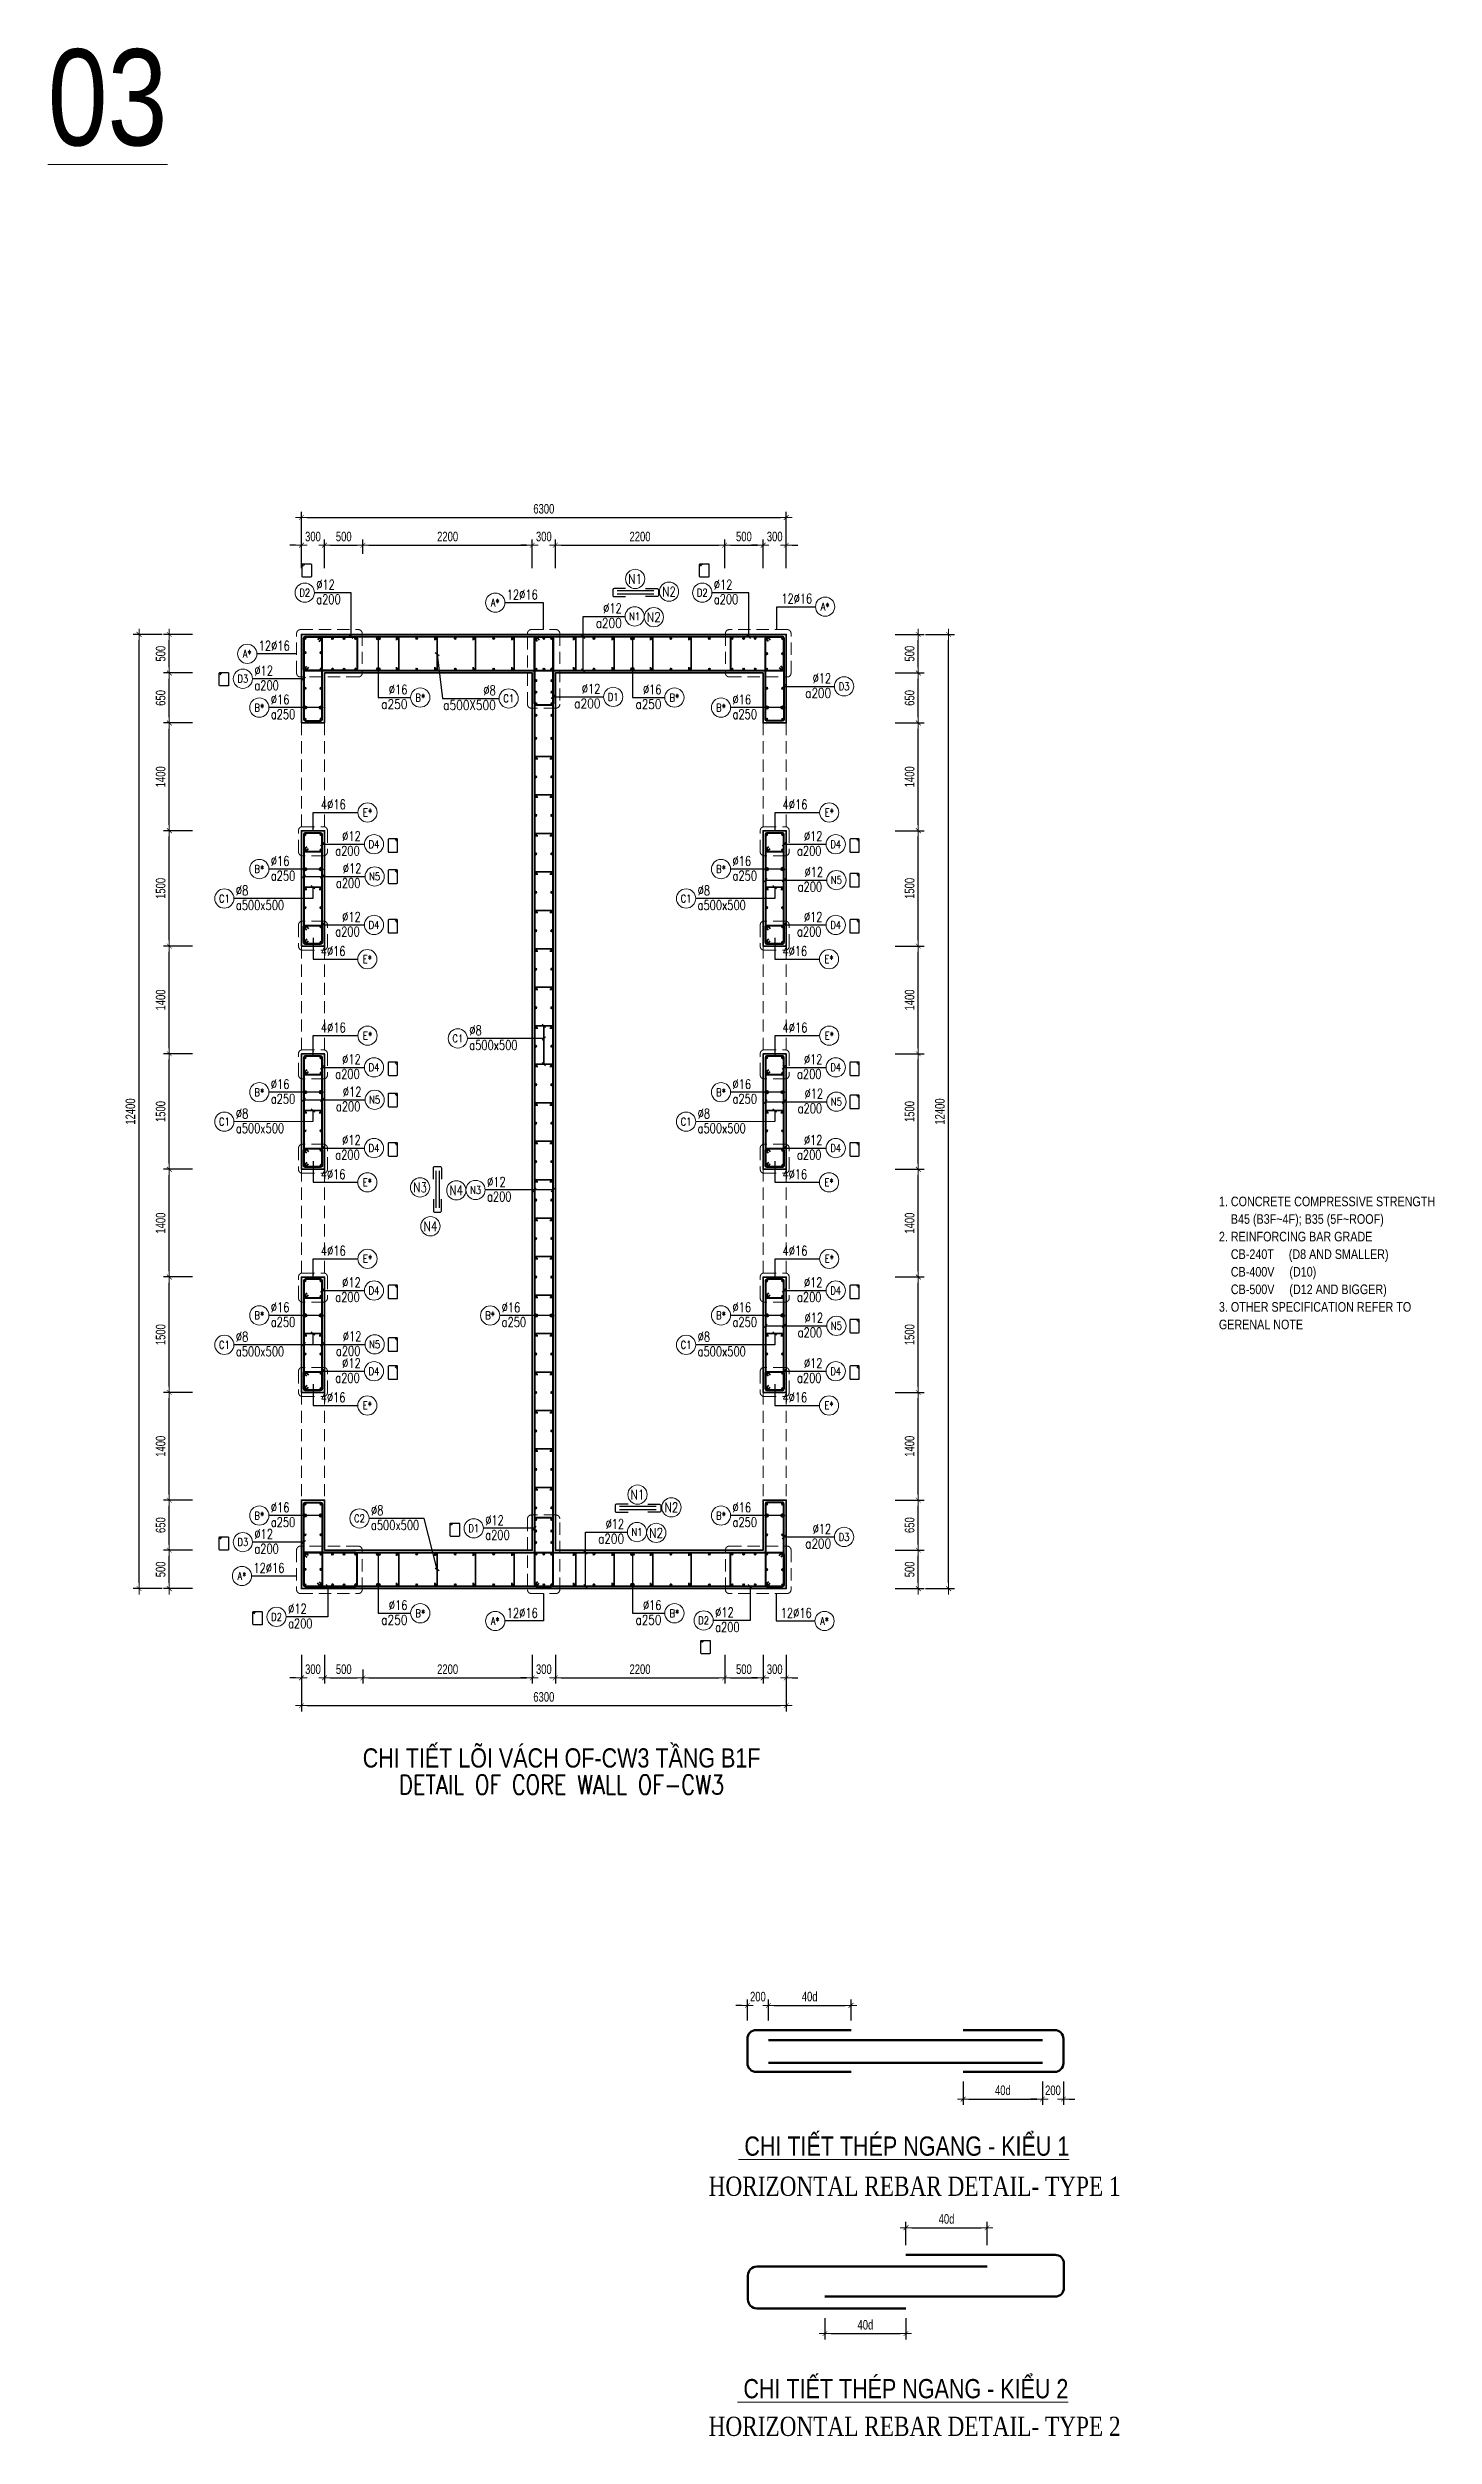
# Model space of a CAD drawing. Header units: millimetres. Extents: x 931337 to 1117500, y 19732 to 157199.
# Drawn here: x 1099483 to 1117500, y 126160 to 157199 of the extents above; entities that cross this region are included whole.
import ezdxf
from ezdxf.enums import TextEntityAlignment as Align

# ---------------------------------------------------------------- set-up
doc = ezdxf.new("R2010")
doc.units = ezdxf.units.MM
doc.header["$MEASUREMENT"] = 0
doc.linetypes.add('HIDDEN', pattern=[9.525, 6.35, -3.175])
doc.linetypes.add('HIDDEN2', pattern=[4.7625, 3.175, -1.5875])
doc.layers.get('0').update_dxf_attribs({"lineweight": 20})
doc.layers.get('Defpoints').update_dxf_attribs({"color": 151, "lineweight": 9})
for name, color, linetype in [('Hidden', 9, 'HIDDEN'), ('Ligature', 1, 'Continuous'), ('Reinforcement', 4, 'Continuous'), ('TIT1', 3, 'Continuous')]:
    doc.layers.add(name, color=color, linetype=linetype)
for name, color, linetype, lineweight in [('KC-LEADER', 153, 'Continuous', 18), ('KC-THEP', 6, 'Continuous', 40), ('NDC_S_ANNO', 7, 'Continuous', 20), ('NDC_S_BEAM', 3, 'HIDDEN2', 20), ('NDC_S_DIM', 1, 'Continuous', 15), ('NDC_S_ENG TITLE', 3, 'Continuous', 20), ('NDC_S_HIDDEN', 8, 'HIDDEN2', 13), ('NDC_S_LEADER', 1, 'Continuous', 15), ('NDC_S_REBAR', 4, 'Continuous', 35), ('NDC_S_STIRRUP', 4, 'Continuous', 40), ('NDC_S_TEXT SYMBOL', 7, 'Continuous', 20), ('NDC_S_VN TEXT', 7, 'Continuous', 20), ('NDC_S_VN TITLE', 6, 'Continuous', 35), ('NDC_S_WALL', 6, 'Continuous', 35)]:
    doc.layers.add(name, color=color, linetype=linetype, lineweight=lineweight)
doc.styles.add('ARIAL', font='arial.ttf', dxfattribs={"width": 0.8})
doc.styles.add('NDC_ANNO', font='', dxfattribs={"width": 0.8})
doc.styles.add('NDC_ARIAL', font='arial.ttf', dxfattribs={"width": 0.85})
doc.styles.add('NDC_DIM', font='', dxfattribs={"width": 0.75})
doc.styles.add('NDC_EN TXT', font='romans.shx', dxfattribs={"width": 0.8})
doc.styles.add('NDC_VIE TXT', font='arial.ttf', dxfattribs={"width": 0.8})
doc.styles.add('VNTIMEH', font='vntimeh.shx', dxfattribs={"width": 0.8, "bigfont": 'vns.shx'})
doc.styles.get('NDC_ANNO').set_extended_font_data('Dotum')
doc.styles.get('NDC_DIM').set_extended_font_data('Dotum')
doc.dimstyles.new('NDC_1-50', dxfattribs={"dimscale": 50, "dimtxt": 2.5, "dimasz": 1, "dimexe": 1.5, "dimexo": 0, "dimgap": 0.8, "dimtad": 1, "dimdec": 0, "dimdsep": 46, "dimtxsty": 'NDC_ARIAL', "dimblk": 'DIMMARK', "dimcen": 49999.938995, "dimdle": 1.5, "dimclrd": 1, "dimclre": 1, "dimclrt": 3, "dimadec": 0, "dimazin": 0, "dimtfac": 1, "dimtdec": 0, "dimtix": 1, "dimtmove": 2, "dimatfit": 3, "dimfxl": 1, "dimarcsym": 0})
doc.dimstyles.new('NDC_dim_30', dxfattribs={"dimscale": 30, "dimtxt": 2.5, "dimasz": 1.5, "dimexe": 1.5, "dimexo": 2.5, "dimgap": 1, "dimtad": 1, "dimdec": 0, "dimzin": 0, "dimdsep": 46, "dimtxsty": 'NDC_DIM', "dimblk": 'DIMMARK', "dimcen": 0.09, "dimdle": 1.2, "dimclrd": 1, "dimclre": 1, "dimclrt": 3, "dimadec": 0, "dimazin": 0, "dimtfac": 1, "dimtdec": 0, "dimtix": 1, "dimtofl": 0, "dimtmove": 0, "dimatfit": 3, "dimfxl": 6, "dimfxlon": 1, "dimtolj": 1, "dimtzin": 0, "dimarcsym": 0})
doc.dimstyles.new('NDC_dim_50', dxfattribs={"dimscale": 50, "dimtxt": 2.5, "dimasz": 1.5, "dimexe": 1.5, "dimexo": 2.5, "dimgap": 1, "dimtad": 1, "dimdec": 0, "dimzin": 0, "dimdsep": 46, "dimtxsty": 'NDC_DIM', "dimblk": 'DIMMARK', "dimcen": 0.09, "dimdle": 1.2, "dimclrd": 1, "dimclre": 1, "dimclrt": 3, "dimadec": 0, "dimazin": 0, "dimtfac": 1, "dimtdec": 0, "dimtix": 1, "dimtofl": 0, "dimtmove": 0, "dimatfit": 3, "dimfxl": 6, "dimfxlon": 1, "dimtolj": 1, "dimtzin": 0, "dimarcsym": 0})

msp = doc.modelspace()

# ---------------------------------------------------------------- texts
at = {"layer": 'NDC_S_ENG TITLE', "style": 'VNTIMEH', "width": 0.8}
for s, p in [('horizontal rebar detail- type 1', (1108070.808, 129283.766)), ('horizontal rebar detail- type 2', (1108070.808, 126163.424))]:
    msp.add_text(s, height=250, dxfattribs=at).set_placement(p)
at = {"layer": 'NDC_S_VN TEXT', "style": 'ARIAL', "width": 0.8}
for s, height, p in [('%%U03', 1250, (1099482.805, 155930.73)), ('%%u CHI TIẾT THÉP NGANG - KIỂU 1', 250, (1108457.561, 129804.906)), ('%%u CHI TIẾT THÉP NGANG - KIỂU 2', 250, (1108445.191, 126652.989))]:
    msp.add_text(s, height=height, dxfattribs=at).set_placement(p)
at = {"layer": 'NDC_S_VN TEXT', "color": 7, "style": 'NDC_EN TXT', "width": 0.8}
for tag, p in [('N1', (1107116.06, 150296.753)), ('N2', (1107556.161, 150130.996)), ('N2', (1107359.331, 149799.482)), ('N3', (1104320.631, 142388.895)), ('N4', (1104791.6, 142350.735)), ('N4', (1104455.079, 141883.892)), ('N1', (1107146.564, 138396.753)), ('N2', (1107586.665, 138230.996)), ('N2', (1107389.835, 137899.482))]:
    msp.add_attdef(tag, text='3', height=125, dxfattribs=at).set_placement(p, align=Align.MIDDLE)
at = {"layer": 'TIT1', "insert": (1114701.495, 142269.24), "char_height": 125, "width": 2836.52683, "attachment_point": 1, "line_spacing_factor": 1.096296, "style": 'ARIAL'}
msp.add_mtext('\\A1;1. CONCRETE COMPRESSIVE STRENGTH\\P    B45 (B3F~4F); B35 (5F~ROOF)\\P2. REINFORCING BAR GRADE\\P    CB-240T     (D8 AND SMALLER)\\P    CB-400V     (D10)\\P    CB-500V     (D12 AND BIGGER)\\P3. OTHER SPECIFICATION REFER TO GERENAL NOTE ', dxfattribs=at)

# ---------------------------------------------------------------- blocks, each defined once
blk = doc.blocks.new('THEP')
at = {"layer": 'KC-LEADER', "color": 6}
blk.add_circle((0, 0), 14, dxfattribs=at)
at = {"layer": 'KC-THEP'}
for p, q in [((-14, 0), (14, 0)), ((10, 10), (-10, -10)), ((-10, 10), (10, -10)), ((0, 14), (0, -14))]:
    blk.add_line(p, q, dxfattribs=at)
blk = doc.blocks.new('DIMMARK')
at = {"layer": 'NDC_S_DIM', "color": 1}
blk.add_line((-1.5, 0), (1, 0), dxfattribs=at)
at = {"layer": 'NDC_S_DIM', "color": 2, "const_width": 0.1}
blk.add_lwpolyline([(-0.42, -0.42), (0.42, 0.42)], dxfattribs=at)
blk = doc.blocks.new('*U13')
blk.add_circle((-2.5, 0), 2.5)
at = {"layer": 'NDC_S_VN TEXT', "color": 7, "style": 'NDC_EN TXT', "width": 0.8}
blk.add_attdef('SH2', text='', height=2, dxfattribs=at).set_placement((-2.5, 0), align=Align.MIDDLE)
at = {"layer": 'NDC_S_VN TEXT', "color": 3, "style": 'NDC_EN TXT', "width": 0.75}
blk.add_attdef('DK1', (0.5, 0.85), '', height=2.5, dxfattribs=at)
blk = doc.blocks.new('*U11')
blk.add_circle((-2.5, 0), 2.5)
at = {"layer": 'NDC_S_VN TEXT', "color": 7, "style": 'NDC_EN TXT', "width": 0.8}
blk.add_attdef('SH2', text='', height=2, dxfattribs=at).set_placement((-2.5, 0), align=Align.MIDDLE)
at = {"layer": 'NDC_S_VN TEXT', "color": 3, "style": 'NDC_EN TXT', "width": 0.75}
for tag, p in [('DK1', (0.5, 0.85)), ('KC1', (0.5, -2.97))]:
    blk.add_attdef(tag, p, '', height=2.5, dxfattribs=at)
blk = doc.blocks.new('*U10')
blk.add_circle((2.5, 0), 2.5)
at = {"layer": 'NDC_S_VN TEXT', "color": 3, "style": 'NDC_EN TXT'}
for tag, width, p in [('DK2', 0.75, (-0.85, 0.85)), ('KC2', 0.8, (-0.85, -2.97))]:
    blk.add_attdef(tag, text='', height=2.5, dxfattribs=dict(at, width=width)).set_placement(p, align=Align.RIGHT)
at = {"layer": 'NDC_S_VN TEXT', "color": 7, "style": 'NDC_EN TXT', "width": 0.8}
blk.add_attdef('SH3', text='', height=2, dxfattribs=at).set_placement((2.5, 0), align=Align.MIDDLE)
blk = doc.blocks.new('A$C7BC65A55')
at = {"layer": 'Ligature'}
for p, q in [((-15, 372, 0), (-15, 39, 0)), ((15, 372, 0), (15, 39, 0))]:
    blk.add_line(p, q, dxfattribs=at)
for points in [[(-36, 297), (-36, 401, -0.414214), (-24, 413), (24, 413, -0.414214), (36, 401), (36, 297)], [(-36, 117), (-36, 12, 0.414214), (-24, 0), (24, 0, 0.414214), (36, 12), (36, 117)]]:
    blk.add_lwpolyline(points, format="xyb", dxfattribs=at)
blk = doc.blocks.new('*U9')
blk.add_circle((2.5, 0), 2.5)
at = {"layer": 'NDC_S_VN TEXT', "color": 3, "style": 'NDC_EN TXT', "width": 0.75}
blk.add_attdef('DK2', text='', height=2.5, dxfattribs=at).set_placement((-0.85, 0.85), align=Align.RIGHT)
at = {"layer": 'NDC_S_VN TEXT', "color": 7, "style": 'NDC_EN TXT', "width": 0.8}
blk.add_attdef('SH3', text='', height=2, dxfattribs=at).set_placement((2.5, 0), align=Align.MIDDLE)
blk = doc.blocks.new('*D509')
at = {"layer": 'Defpoints', "color": 0, "transparency": 16777216}
for p in [(1103079, 137675), (1102779, 137175), (1103079, 136015)]:
    blk.add_point(p, dxfattribs=at)
at = {"layer": 'NDC_S_DIM', "color": 1, "lineweight": -2, "transparency": 16777216}
for p, q in [((1102779, 136315), (1102779, 135940)), ((1103079, 136315), (1103079, 135940)), ((1102704, 136015), (1102629, 136015)), ((1103154, 136015), (1103229, 136015))]:
    blk.add_line(p, q, dxfattribs=at)
at = {"layer": 'NDC_S_DIM', "color": 1, "lineweight": -2, "transparency": 16777216, "xscale": 75, "yscale": 75, "zscale": 75}
blk.add_blockref('DIMMARK', (1102779, 136015), dxfattribs=at)
at = {"layer": 'NDC_S_DIM', "color": 1, "lineweight": -2, "transparency": 16777216, "xscale": 75, "yscale": 75, "zscale": 75, "rotation": 180}
blk.add_blockref('DIMMARK', (1103079, 136015), dxfattribs=at)
at = {"layer": 'NDC_S_DIM', "color": 3, "transparency": 16777216, "insert": (1102929, 136127), "char_height": 125, "attachment_point": 5, "style": 'NDC_DIM'}
blk.add_mtext('\\A1;300', dxfattribs=at)
blk = doc.blocks.new('*D510')
at = {"layer": 'Defpoints', "color": 0, "transparency": 16777216}
for p in [(1103079, 137675), (1103579, 136251), (1103579, 136015)]:
    blk.add_point(p, dxfattribs=at)
at = {"layer": 'NDC_S_DIM', "color": 1, "lineweight": -2, "transparency": 16777216}
for p, q in [((1103079, 136315), (1103079, 135940)), ((1103154, 136015), (1103504, 136015)), ((1103579, 136126), (1103579, 135940))]:
    blk.add_line(p, q, dxfattribs=at)
at = {"layer": 'NDC_S_DIM', "color": 1, "lineweight": -2, "transparency": 16777216, "xscale": 75, "yscale": 75, "zscale": 75, "rotation": 180}
blk.add_blockref('DIMMARK', (1103079, 136015), dxfattribs=at)
at = {"layer": 'NDC_S_DIM', "color": 1, "lineweight": -2, "transparency": 16777216, "xscale": 75, "yscale": 75, "zscale": 75}
blk.add_blockref('DIMMARK', (1103579, 136015), dxfattribs=at)
at = {"layer": 'NDC_S_DIM', "color": 3, "transparency": 16777216, "insert": (1103329, 136127), "char_height": 125, "attachment_point": 5, "style": 'NDC_DIM'}
blk.add_mtext('\\A1;500', dxfattribs=at)
blk = doc.blocks.new('*D511')
at = {"layer": 'Defpoints', "color": 0, "transparency": 16777216}
for p in [(1105779, 137675), (1103579, 136251), (1105779, 136015)]:
    blk.add_point(p, dxfattribs=at)
at = {"layer": 'NDC_S_DIM', "color": 1, "lineweight": -2, "transparency": 16777216}
for p, q in [((1105779, 136315), (1105779, 135940)), ((1103579, 136126), (1103579, 135940)), ((1103654, 136015), (1105704, 136015))]:
    blk.add_line(p, q, dxfattribs=at)
at = {"layer": 'NDC_S_DIM', "color": 1, "lineweight": -2, "transparency": 16777216, "xscale": 75, "yscale": 75, "zscale": 75, "rotation": 180}
blk.add_blockref('DIMMARK', (1103579, 136015), dxfattribs=at)
at = {"layer": 'NDC_S_DIM', "color": 1, "lineweight": -2, "transparency": 16777216, "xscale": 75, "yscale": 75, "zscale": 75}
blk.add_blockref('DIMMARK', (1105779, 136015), dxfattribs=at)
at = {"layer": 'NDC_S_DIM', "color": 3, "transparency": 16777216, "insert": (1104679, 136127), "char_height": 125, "attachment_point": 5, "style": 'NDC_DIM'}
blk.add_mtext('\\A1;2200', dxfattribs=at)
blk = doc.blocks.new('*D512')
at = {"layer": 'Defpoints', "color": 0, "transparency": 16777216}
for p in [(1105779, 137675), (1106079, 137675), (1106079, 136015)]:
    blk.add_point(p, dxfattribs=at)
at = {"layer": 'NDC_S_DIM', "color": 1, "lineweight": -2, "transparency": 16777216}
for p, q in [((1105779, 136315), (1105779, 135940)), ((1106079, 136315), (1106079, 135940)), ((1105704, 136015), (1105629, 136015)), ((1106154, 136015), (1106229, 136015))]:
    blk.add_line(p, q, dxfattribs=at)
at = {"layer": 'NDC_S_DIM', "color": 1, "lineweight": -2, "transparency": 16777216, "xscale": 75, "yscale": 75, "zscale": 75}
blk.add_blockref('DIMMARK', (1105779, 136015), dxfattribs=at)
at = {"layer": 'NDC_S_DIM', "color": 1, "lineweight": -2, "transparency": 16777216, "xscale": 75, "yscale": 75, "zscale": 75, "rotation": 180}
blk.add_blockref('DIMMARK', (1106079, 136015), dxfattribs=at)
at = {"layer": 'NDC_S_DIM', "color": 3, "transparency": 16777216, "insert": (1105929, 136127), "char_height": 125, "attachment_point": 5, "style": 'NDC_DIM'}
blk.add_mtext('\\A1;300', dxfattribs=at)
blk = doc.blocks.new('*D513')
at = {"layer": 'Defpoints', "color": 0, "transparency": 16777216}
for p in [(1106079, 137675), (1108279, 137623), (1108279, 136015)]:
    blk.add_point(p, dxfattribs=at)
at = {"layer": 'NDC_S_DIM', "color": 1, "lineweight": -2, "transparency": 16777216}
for p, q in [((1106079, 136315), (1106079, 135940)), ((1108279, 136315), (1108279, 135940)), ((1106154, 136015), (1108204, 136015))]:
    blk.add_line(p, q, dxfattribs=at)
at = {"layer": 'NDC_S_DIM', "color": 1, "lineweight": -2, "transparency": 16777216, "xscale": 75, "yscale": 75, "zscale": 75, "rotation": 180}
blk.add_blockref('DIMMARK', (1106079, 136015), dxfattribs=at)
at = {"layer": 'NDC_S_DIM', "color": 1, "lineweight": -2, "transparency": 16777216, "xscale": 75, "yscale": 75, "zscale": 75}
blk.add_blockref('DIMMARK', (1108279, 136015), dxfattribs=at)
at = {"layer": 'NDC_S_DIM', "color": 3, "transparency": 16777216, "insert": (1107179, 136127), "char_height": 125, "attachment_point": 5, "style": 'NDC_DIM'}
blk.add_mtext('\\A1;2200', dxfattribs=at)
blk = doc.blocks.new('*D514')
at = {"layer": 'Defpoints', "color": 0, "transparency": 16777216}
for p in [(1108279, 137623), (1108779, 137675), (1108779, 136015)]:
    blk.add_point(p, dxfattribs=at)
at = {"layer": 'NDC_S_DIM', "color": 1, "lineweight": -2, "transparency": 16777216}
for p, q in [((1108279, 136315), (1108279, 135940)), ((1108779, 136315), (1108779, 135940)), ((1108354, 136015), (1108704, 136015))]:
    blk.add_line(p, q, dxfattribs=at)
at = {"layer": 'NDC_S_DIM', "color": 1, "lineweight": -2, "transparency": 16777216, "xscale": 75, "yscale": 75, "zscale": 75, "rotation": 180}
blk.add_blockref('DIMMARK', (1108279, 136015), dxfattribs=at)
at = {"layer": 'NDC_S_DIM', "color": 1, "lineweight": -2, "transparency": 16777216, "xscale": 75, "yscale": 75, "zscale": 75}
blk.add_blockref('DIMMARK', (1108779, 136015), dxfattribs=at)
at = {"layer": 'NDC_S_DIM', "color": 3, "transparency": 16777216, "insert": (1108529, 136127), "char_height": 125, "attachment_point": 5, "style": 'NDC_DIM'}
blk.add_mtext('\\A1;500', dxfattribs=at)
blk = doc.blocks.new('*D515')
at = {"layer": 'Defpoints', "color": 0, "transparency": 16777216}
for p in [(1108779, 137675), (1109079, 137175), (1109079, 136015)]:
    blk.add_point(p, dxfattribs=at)
at = {"layer": 'NDC_S_DIM', "color": 1, "lineweight": -2, "transparency": 16777216}
for p, q in [((1108779, 136315), (1108779, 135940)), ((1109079, 136315), (1109079, 135940)), ((1108704, 136015), (1108629, 136015)), ((1109154, 136015), (1109229, 136015))]:
    blk.add_line(p, q, dxfattribs=at)
at = {"layer": 'NDC_S_DIM', "color": 1, "lineweight": -2, "transparency": 16777216, "xscale": 75, "yscale": 75, "zscale": 75}
blk.add_blockref('DIMMARK', (1108779, 136015), dxfattribs=at)
at = {"layer": 'NDC_S_DIM', "color": 1, "lineweight": -2, "transparency": 16777216, "xscale": 75, "yscale": 75, "zscale": 75, "rotation": 180}
blk.add_blockref('DIMMARK', (1109079, 136015), dxfattribs=at)
at = {"layer": 'NDC_S_DIM', "color": 3, "transparency": 16777216, "insert": (1108929, 136127), "char_height": 125, "attachment_point": 5, "style": 'NDC_DIM'}
blk.add_mtext('\\A1;300', dxfattribs=at)
blk = doc.blocks.new('*D516')
at = {"layer": 'Defpoints', "color": 0, "transparency": 16777216}
for p in [(1102779, 137175), (1109079, 137175), (1109079, 135654)]:
    blk.add_point(p, dxfattribs=at)
at = {"layer": 'NDC_S_DIM', "color": 1, "lineweight": -2, "transparency": 16777216}
for p, q in [((1102779, 135954), (1102779, 135579)), ((1109079, 135954), (1109079, 135579)), ((1102854, 135654), (1109004, 135654))]:
    blk.add_line(p, q, dxfattribs=at)
at = {"layer": 'NDC_S_DIM', "color": 1, "lineweight": -2, "transparency": 16777216, "xscale": 75, "yscale": 75, "zscale": 75, "rotation": 180}
blk.add_blockref('DIMMARK', (1102779, 135654), dxfattribs=at)
at = {"layer": 'NDC_S_DIM', "color": 1, "lineweight": -2, "transparency": 16777216, "xscale": 75, "yscale": 75, "zscale": 75}
blk.add_blockref('DIMMARK', (1109079, 135654), dxfattribs=at)
at = {"layer": 'NDC_S_DIM', "color": 3, "transparency": 16777216, "insert": (1105929, 135767), "char_height": 125, "attachment_point": 5, "style": 'NDC_DIM'}
blk.add_mtext('\\A1;6300', dxfattribs=at)
blk = doc.blocks.new('*D517')
at = {"layer": 'Defpoints', "color": 0, "transparency": 16777216}
for p in [(1103079, 150735), (1102779, 149575), (1103079, 149075)]:
    blk.add_point(p, dxfattribs=at)
at = {"layer": 'NDC_S_DIM', "color": 1, "lineweight": -2, "transparency": 16777216}
for p, q in [((1102704, 150735), (1102629, 150735)), ((1102779, 150435), (1102779, 150810)), ((1103079, 150435), (1103079, 150810)), ((1103154, 150735), (1103229, 150735))]:
    blk.add_line(p, q, dxfattribs=at)
at = {"layer": 'NDC_S_DIM', "color": 1, "lineweight": -2, "transparency": 16777216, "xscale": 75, "yscale": 75, "zscale": 75}
blk.add_blockref('DIMMARK', (1102779, 150735), dxfattribs=at)
at = {"layer": 'NDC_S_DIM', "color": 1, "lineweight": -2, "transparency": 16777216, "xscale": 75, "yscale": 75, "zscale": 75, "rotation": 180}
blk.add_blockref('DIMMARK', (1103079, 150735), dxfattribs=at)
at = {"layer": 'NDC_S_DIM', "color": 3, "transparency": 16777216, "insert": (1102929, 150847), "char_height": 125, "attachment_point": 5, "style": 'NDC_DIM'}
blk.add_mtext('\\A1;300', dxfattribs=at)
blk = doc.blocks.new('*D518')
at = {"layer": 'Defpoints', "color": 0, "transparency": 16777216}
for p in [(1103579, 150735), (1103579, 150498), (1103079, 149075)]:
    blk.add_point(p, dxfattribs=at)
at = {"layer": 'NDC_S_DIM', "color": 1, "lineweight": -2, "transparency": 16777216}
for p, q in [((1103079, 150435), (1103079, 150810)), ((1103154, 150735), (1103504, 150735)), ((1103579, 150623), (1103579, 150810))]:
    blk.add_line(p, q, dxfattribs=at)
at = {"layer": 'NDC_S_DIM', "color": 1, "lineweight": -2, "transparency": 16777216, "xscale": 75, "yscale": 75, "zscale": 75, "rotation": 180}
blk.add_blockref('DIMMARK', (1103079, 150735), dxfattribs=at)
at = {"layer": 'NDC_S_DIM', "color": 1, "lineweight": -2, "transparency": 16777216, "xscale": 75, "yscale": 75, "zscale": 75}
blk.add_blockref('DIMMARK', (1103579, 150735), dxfattribs=at)
at = {"layer": 'NDC_S_DIM', "color": 3, "transparency": 16777216, "insert": (1103329, 150847), "char_height": 125, "attachment_point": 5, "style": 'NDC_DIM'}
blk.add_mtext('\\A1;500', dxfattribs=at)
blk = doc.blocks.new('*D519')
at = {"layer": 'Defpoints', "color": 0, "transparency": 16777216}
for p in [(1105779, 150735), (1103579, 150498), (1105779, 149075)]:
    blk.add_point(p, dxfattribs=at)
at = {"layer": 'NDC_S_DIM', "color": 1, "lineweight": -2, "transparency": 16777216}
for p, q in [((1103579, 150623), (1103579, 150810)), ((1103654, 150735), (1105704, 150735)), ((1105779, 150435), (1105779, 150810))]:
    blk.add_line(p, q, dxfattribs=at)
at = {"layer": 'NDC_S_DIM', "color": 1, "lineweight": -2, "transparency": 16777216, "xscale": 75, "yscale": 75, "zscale": 75, "rotation": 180}
blk.add_blockref('DIMMARK', (1103579, 150735), dxfattribs=at)
at = {"layer": 'NDC_S_DIM', "color": 1, "lineweight": -2, "transparency": 16777216, "xscale": 75, "yscale": 75, "zscale": 75}
blk.add_blockref('DIMMARK', (1105779, 150735), dxfattribs=at)
at = {"layer": 'NDC_S_DIM', "color": 3, "transparency": 16777216, "insert": (1104679, 150847), "char_height": 125, "attachment_point": 5, "style": 'NDC_DIM'}
blk.add_mtext('\\A1;2200', dxfattribs=at)
blk = doc.blocks.new('*D520')
at = {"layer": 'Defpoints', "color": 0, "transparency": 16777216}
for p in [(1106079, 150735), (1105779, 149075), (1106079, 149075)]:
    blk.add_point(p, dxfattribs=at)
at = {"layer": 'NDC_S_DIM', "color": 1, "lineweight": -2, "transparency": 16777216}
for p, q in [((1105704, 150735), (1105629, 150735)), ((1105779, 150435), (1105779, 150810)), ((1106079, 150435), (1106079, 150810)), ((1106154, 150735), (1106229, 150735))]:
    blk.add_line(p, q, dxfattribs=at)
at = {"layer": 'NDC_S_DIM', "color": 1, "lineweight": -2, "transparency": 16777216, "xscale": 75, "yscale": 75, "zscale": 75}
blk.add_blockref('DIMMARK', (1105779, 150735), dxfattribs=at)
at = {"layer": 'NDC_S_DIM', "color": 1, "lineweight": -2, "transparency": 16777216, "xscale": 75, "yscale": 75, "zscale": 75, "rotation": 180}
blk.add_blockref('DIMMARK', (1106079, 150735), dxfattribs=at)
at = {"layer": 'NDC_S_DIM', "color": 3, "transparency": 16777216, "insert": (1105929, 150847), "char_height": 125, "attachment_point": 5, "style": 'NDC_DIM'}
blk.add_mtext('\\A1;300', dxfattribs=at)
blk = doc.blocks.new('*D521')
at = {"layer": 'Defpoints', "color": 0, "transparency": 16777216}
for p in [(1108279, 150735), (1106079, 149075), (1108279, 149126)]:
    blk.add_point(p, dxfattribs=at)
at = {"layer": 'NDC_S_DIM', "color": 1, "lineweight": -2, "transparency": 16777216}
for p, q in [((1106079, 150435), (1106079, 150810)), ((1106154, 150735), (1108204, 150735)), ((1108279, 150435), (1108279, 150810))]:
    blk.add_line(p, q, dxfattribs=at)
at = {"layer": 'NDC_S_DIM', "color": 1, "lineweight": -2, "transparency": 16777216, "xscale": 75, "yscale": 75, "zscale": 75, "rotation": 180}
blk.add_blockref('DIMMARK', (1106079, 150735), dxfattribs=at)
at = {"layer": 'NDC_S_DIM', "color": 1, "lineweight": -2, "transparency": 16777216, "xscale": 75, "yscale": 75, "zscale": 75}
blk.add_blockref('DIMMARK', (1108279, 150735), dxfattribs=at)
at = {"layer": 'NDC_S_DIM', "color": 3, "transparency": 16777216, "insert": (1107179, 150847), "char_height": 125, "attachment_point": 5, "style": 'NDC_DIM'}
blk.add_mtext('\\A1;2200', dxfattribs=at)
blk = doc.blocks.new('*D522')
at = {"layer": 'Defpoints', "color": 0, "transparency": 16777216}
for p in [(1108779, 150735), (1108279, 149126), (1108779, 149075)]:
    blk.add_point(p, dxfattribs=at)
at = {"layer": 'NDC_S_DIM', "color": 1, "lineweight": -2, "transparency": 16777216}
for p, q in [((1108279, 150435), (1108279, 150810)), ((1108354, 150735), (1108704, 150735)), ((1108779, 150435), (1108779, 150810))]:
    blk.add_line(p, q, dxfattribs=at)
at = {"layer": 'NDC_S_DIM', "color": 1, "lineweight": -2, "transparency": 16777216, "xscale": 75, "yscale": 75, "zscale": 75, "rotation": 180}
blk.add_blockref('DIMMARK', (1108279, 150735), dxfattribs=at)
at = {"layer": 'NDC_S_DIM', "color": 1, "lineweight": -2, "transparency": 16777216, "xscale": 75, "yscale": 75, "zscale": 75}
blk.add_blockref('DIMMARK', (1108779, 150735), dxfattribs=at)
at = {"layer": 'NDC_S_DIM', "color": 3, "transparency": 16777216, "insert": (1108529, 150847), "char_height": 125, "attachment_point": 5, "style": 'NDC_DIM'}
blk.add_mtext('\\A1;500', dxfattribs=at)
blk = doc.blocks.new('*D523')
at = {"layer": 'Defpoints', "color": 0, "transparency": 16777216}
for p in [(1109079, 150735), (1109079, 149575), (1108779, 149075)]:
    blk.add_point(p, dxfattribs=at)
at = {"layer": 'NDC_S_DIM', "color": 1, "lineweight": -2, "transparency": 16777216}
for p, q in [((1108704, 150735), (1108629, 150735)), ((1108779, 150435), (1108779, 150810)), ((1109079, 150435), (1109079, 150810)), ((1109154, 150735), (1109229, 150735))]:
    blk.add_line(p, q, dxfattribs=at)
at = {"layer": 'NDC_S_DIM', "color": 1, "lineweight": -2, "transparency": 16777216, "xscale": 75, "yscale": 75, "zscale": 75}
blk.add_blockref('DIMMARK', (1108779, 150735), dxfattribs=at)
at = {"layer": 'NDC_S_DIM', "color": 1, "lineweight": -2, "transparency": 16777216, "xscale": 75, "yscale": 75, "zscale": 75, "rotation": 180}
blk.add_blockref('DIMMARK', (1109079, 150735), dxfattribs=at)
at = {"layer": 'NDC_S_DIM', "color": 3, "transparency": 16777216, "insert": (1108929, 150847), "char_height": 125, "attachment_point": 5, "style": 'NDC_DIM'}
blk.add_mtext('\\A1;300', dxfattribs=at)
blk = doc.blocks.new('*D524')
at = {"layer": 'Defpoints', "color": 0, "transparency": 16777216}
for p in [(1109079, 151095), (1102779, 149575), (1109079, 149575)]:
    blk.add_point(p, dxfattribs=at)
at = {"layer": 'NDC_S_DIM', "color": 1, "lineweight": -2, "transparency": 16777216}
for p, q in [((1102779, 150795), (1102779, 151170)), ((1109079, 150795), (1109079, 151170)), ((1102854, 151095), (1109004, 151095))]:
    blk.add_line(p, q, dxfattribs=at)
at = {"layer": 'NDC_S_DIM', "color": 1, "lineweight": -2, "transparency": 16777216, "xscale": 75, "yscale": 75, "zscale": 75, "rotation": 180}
blk.add_blockref('DIMMARK', (1102779, 151095), dxfattribs=at)
at = {"layer": 'NDC_S_DIM', "color": 1, "lineweight": -2, "transparency": 16777216, "xscale": 75, "yscale": 75, "zscale": 75}
blk.add_blockref('DIMMARK', (1109079, 151095), dxfattribs=at)
at = {"layer": 'NDC_S_DIM', "color": 3, "transparency": 16777216, "insert": (1105929, 151207), "char_height": 125, "attachment_point": 5, "style": 'NDC_DIM'}
blk.add_mtext('\\A1;6300', dxfattribs=at)
blk = doc.blocks.new('*D525')
at = {"layer": 'Defpoints', "color": 0, "transparency": 16777216}
for p in [(1108351, 137675), (1110795, 137675), (1108403, 137175)]:
    blk.add_point(p, dxfattribs=at)
at = {"layer": 'NDC_S_DIM', "color": 1, "lineweight": -2, "transparency": 16777216}
for p, q in [((1110495, 137675), (1110870, 137675)), ((1110795, 137250), (1110795, 137600)), ((1110495, 137175), (1110870, 137175))]:
    blk.add_line(p, q, dxfattribs=at)
at = {"layer": 'NDC_S_DIM', "color": 1, "lineweight": -2, "transparency": 16777216, "xscale": 75, "yscale": 75, "zscale": 75}
for p, rotation in [((1110795, 137675), 90), ((1110795, 137175), 270)]:
    blk.add_blockref('DIMMARK', p, dxfattribs=dict(at, rotation=rotation))
at = {"layer": 'NDC_S_DIM', "color": 3, "transparency": 16777216, "insert": (1110683, 137425), "char_height": 125, "attachment_point": 5, "rotation": 90, "style": 'NDC_DIM'}
blk.add_mtext('\\A1;500', dxfattribs=at)
blk = doc.blocks.new('*D526')
at = {"layer": 'Defpoints', "color": 0, "transparency": 16777216}
for p in [(1109386, 138325), (1110795, 138325), (1108351, 137675)]:
    blk.add_point(p, dxfattribs=at)
at = {"layer": 'NDC_S_DIM', "color": 1, "lineweight": -2, "transparency": 16777216}
for p, q in [((1110495, 138325), (1110870, 138325)), ((1110795, 137750), (1110795, 138250)), ((1110495, 137675), (1110870, 137675))]:
    blk.add_line(p, q, dxfattribs=at)
at = {"layer": 'NDC_S_DIM', "color": 1, "lineweight": -2, "transparency": 16777216, "xscale": 75, "yscale": 75, "zscale": 75}
for p, rotation in [((1110795, 138325), 90), ((1110795, 137675), 270)]:
    blk.add_blockref('DIMMARK', p, dxfattribs=dict(at, rotation=rotation))
at = {"layer": 'NDC_S_DIM', "color": 3, "transparency": 16777216, "insert": (1110683, 138000), "char_height": 125, "attachment_point": 5, "rotation": 90, "style": 'NDC_DIM'}
blk.add_mtext('\\A1;650', dxfattribs=at)
blk = doc.blocks.new('*D527')
at = {"layer": 'Defpoints', "color": 0, "transparency": 16777216}
for p in [(1108508, 149075), (1110795, 149075), (1109386, 148425)]:
    blk.add_point(p, dxfattribs=at)
at = {"layer": 'NDC_S_DIM', "color": 1, "lineweight": -2, "transparency": 16777216}
for p, q in [((1110495, 149075), (1110870, 149075)), ((1110795, 148500), (1110795, 149000)), ((1110495, 148425), (1110870, 148425))]:
    blk.add_line(p, q, dxfattribs=at)
at = {"layer": 'NDC_S_DIM', "color": 1, "lineweight": -2, "transparency": 16777216, "xscale": 75, "yscale": 75, "zscale": 75}
for p, rotation in [((1110795, 149075), 90), ((1110795, 148425), 270)]:
    blk.add_blockref('DIMMARK', p, dxfattribs=dict(at, rotation=rotation))
at = {"layer": 'NDC_S_DIM', "color": 3, "transparency": 16777216, "insert": (1110683, 148750), "char_height": 125, "attachment_point": 5, "rotation": 90, "style": 'NDC_DIM'}
blk.add_mtext('\\A1;650', dxfattribs=at)
blk = doc.blocks.new('*D528')
at = {"layer": 'Defpoints', "color": 0, "transparency": 16777216}
for p in [(1108508, 149575), (1110795, 149575), (1108508, 149075)]:
    blk.add_point(p, dxfattribs=at)
at = {"layer": 'NDC_S_DIM', "color": 1, "lineweight": -2, "transparency": 16777216}
for p, q in [((1110495, 149575), (1110870, 149575)), ((1110795, 149150), (1110795, 149500)), ((1110495, 149075), (1110870, 149075))]:
    blk.add_line(p, q, dxfattribs=at)
at = {"layer": 'NDC_S_DIM', "color": 1, "lineweight": -2, "transparency": 16777216, "xscale": 75, "yscale": 75, "zscale": 75}
for p, rotation in [((1110795, 149575), 90), ((1110795, 149075), 270)]:
    blk.add_blockref('DIMMARK', p, dxfattribs=dict(at, rotation=rotation))
at = {"layer": 'NDC_S_DIM', "color": 3, "transparency": 16777216, "insert": (1110683, 149325), "char_height": 125, "attachment_point": 5, "rotation": 90, "style": 'NDC_DIM'}
blk.add_mtext('\\A1;500', dxfattribs=at)
blk = doc.blocks.new('*D529')
at = {"layer": 'Defpoints', "color": 0, "transparency": 16777216}
for p in [(1108808, 149575), (1111189, 149575), (1108808, 137175)]:
    blk.add_point(p, dxfattribs=at)
at = {"layer": 'NDC_S_DIM', "color": 1, "lineweight": -2, "transparency": 16777216}
for p, q in [((1110889, 149575), (1111264, 149575)), ((1111189, 137250), (1111189, 149500)), ((1110889, 137175), (1111264, 137175))]:
    blk.add_line(p, q, dxfattribs=at)
at = {"layer": 'NDC_S_DIM', "color": 1, "lineweight": -2, "transparency": 16777216, "xscale": 75, "yscale": 75, "zscale": 75}
for p, rotation in [((1111189, 149575), 90), ((1111189, 137175), 270)]:
    blk.add_blockref('DIMMARK', p, dxfattribs=dict(at, rotation=rotation))
at = {"layer": 'NDC_S_DIM', "color": 3, "transparency": 16777216, "insert": (1111076, 143375), "char_height": 125, "attachment_point": 5, "rotation": 90, "style": 'NDC_DIM'}
blk.add_mtext('\\A1;12400', dxfattribs=at)
blk = doc.blocks.new('*D530')
at = {"layer": 'Defpoints', "color": 0, "transparency": 16777216}
for p in [(1109386, 139725), (1110795, 139725), (1109386, 138325)]:
    blk.add_point(p, dxfattribs=at)
at = {"layer": 'NDC_S_DIM', "color": 1, "lineweight": -2, "transparency": 16777216}
for p, q in [((1110495, 139725), (1110870, 139725)), ((1110795, 138400), (1110795, 139650)), ((1110495, 138325), (1110870, 138325))]:
    blk.add_line(p, q, dxfattribs=at)
at = {"layer": 'NDC_S_DIM', "color": 1, "lineweight": -2, "transparency": 16777216, "xscale": 75, "yscale": 75, "zscale": 75}
for p, rotation in [((1110795, 139725), 90), ((1110795, 138325), 270)]:
    blk.add_blockref('DIMMARK', p, dxfattribs=dict(at, rotation=rotation))
at = {"layer": 'NDC_S_DIM', "color": 3, "transparency": 16777216, "insert": (1110683, 139025), "char_height": 125, "attachment_point": 5, "rotation": 90, "style": 'NDC_DIM'}
blk.add_mtext('\\A1;1400', dxfattribs=at)
blk = doc.blocks.new('*D531')
at = {"layer": 'Defpoints', "color": 0, "transparency": 16777216}
for p in [(1109386, 141225), (1110795, 141225), (1109386, 139725)]:
    blk.add_point(p, dxfattribs=at)
at = {"layer": 'NDC_S_DIM', "color": 1, "lineweight": -2, "transparency": 16777216}
for p, q in [((1110495, 141225), (1110870, 141225)), ((1110795, 139800), (1110795, 141150)), ((1110495, 139725), (1110870, 139725))]:
    blk.add_line(p, q, dxfattribs=at)
at = {"layer": 'NDC_S_DIM', "color": 1, "lineweight": -2, "transparency": 16777216, "xscale": 75, "yscale": 75, "zscale": 75}
for p, rotation in [((1110795, 141225), 90), ((1110795, 139725), 270)]:
    blk.add_blockref('DIMMARK', p, dxfattribs=dict(at, rotation=rotation))
at = {"layer": 'NDC_S_DIM', "color": 3, "transparency": 16777216, "insert": (1110683, 140475), "char_height": 125, "attachment_point": 5, "rotation": 90, "style": 'NDC_DIM'}
blk.add_mtext('\\A1;1500', dxfattribs=at)
blk = doc.blocks.new('*D532')
at = {"layer": 'Defpoints', "color": 0, "transparency": 16777216}
for p in [(1109386, 142625), (1110795, 142625), (1109386, 141225)]:
    blk.add_point(p, dxfattribs=at)
at = {"layer": 'NDC_S_DIM', "color": 1, "lineweight": -2, "transparency": 16777216}
for p, q in [((1110495, 142625), (1110870, 142625)), ((1110795, 141300), (1110795, 142550)), ((1110495, 141225), (1110870, 141225))]:
    blk.add_line(p, q, dxfattribs=at)
at = {"layer": 'NDC_S_DIM', "color": 1, "lineweight": -2, "transparency": 16777216, "xscale": 75, "yscale": 75, "zscale": 75}
for p, rotation in [((1110795, 142625), 90), ((1110795, 141225), 270)]:
    blk.add_blockref('DIMMARK', p, dxfattribs=dict(at, rotation=rotation))
at = {"layer": 'NDC_S_DIM', "color": 3, "transparency": 16777216, "insert": (1110683, 141925), "char_height": 125, "attachment_point": 5, "rotation": 90, "style": 'NDC_DIM'}
blk.add_mtext('\\A1;1400', dxfattribs=at)
blk = doc.blocks.new('*D533')
at = {"layer": 'Defpoints', "color": 0, "transparency": 16777216}
for p in [(1109386, 144125), (1110795, 144125), (1109386, 142625)]:
    blk.add_point(p, dxfattribs=at)
at = {"layer": 'NDC_S_DIM', "color": 1, "lineweight": -2, "transparency": 16777216}
for p, q in [((1110495, 144125), (1110870, 144125)), ((1110795, 142700), (1110795, 144050)), ((1110495, 142625), (1110870, 142625))]:
    blk.add_line(p, q, dxfattribs=at)
at = {"layer": 'NDC_S_DIM', "color": 1, "lineweight": -2, "transparency": 16777216, "xscale": 75, "yscale": 75, "zscale": 75}
for p, rotation in [((1110795, 144125), 90), ((1110795, 142625), 270)]:
    blk.add_blockref('DIMMARK', p, dxfattribs=dict(at, rotation=rotation))
at = {"layer": 'NDC_S_DIM', "color": 3, "transparency": 16777216, "insert": (1110683, 143375), "char_height": 125, "attachment_point": 5, "rotation": 90, "style": 'NDC_DIM'}
blk.add_mtext('\\A1;1500', dxfattribs=at)
blk = doc.blocks.new('*D534')
at = {"layer": 'Defpoints', "color": 0, "transparency": 16777216}
for p in [(1109386, 145525), (1110795, 145525), (1109386, 144125)]:
    blk.add_point(p, dxfattribs=at)
at = {"layer": 'NDC_S_DIM', "color": 1, "lineweight": -2, "transparency": 16777216}
for p, q in [((1110495, 145525), (1110870, 145525)), ((1110795, 144200), (1110795, 145450)), ((1110495, 144125), (1110870, 144125))]:
    blk.add_line(p, q, dxfattribs=at)
at = {"layer": 'NDC_S_DIM', "color": 1, "lineweight": -2, "transparency": 16777216, "xscale": 75, "yscale": 75, "zscale": 75}
for p, rotation in [((1110795, 145525), 90), ((1110795, 144125), 270)]:
    blk.add_blockref('DIMMARK', p, dxfattribs=dict(at, rotation=rotation))
at = {"layer": 'NDC_S_DIM', "color": 3, "transparency": 16777216, "insert": (1110683, 144825), "char_height": 125, "attachment_point": 5, "rotation": 90, "style": 'NDC_DIM'}
blk.add_mtext('\\A1;1400', dxfattribs=at)
blk = doc.blocks.new('*D535')
at = {"layer": 'Defpoints', "color": 0, "transparency": 16777216}
for p in [(1109386, 147025), (1110795, 147025), (1109386, 145525)]:
    blk.add_point(p, dxfattribs=at)
at = {"layer": 'NDC_S_DIM', "color": 1, "lineweight": -2, "transparency": 16777216}
for p, q in [((1110495, 147025), (1110870, 147025)), ((1110795, 145600), (1110795, 146950)), ((1110495, 145525), (1110870, 145525))]:
    blk.add_line(p, q, dxfattribs=at)
at = {"layer": 'NDC_S_DIM', "color": 1, "lineweight": -2, "transparency": 16777216, "xscale": 75, "yscale": 75, "zscale": 75}
for p, rotation in [((1110795, 147025), 90), ((1110795, 145525), 270)]:
    blk.add_blockref('DIMMARK', p, dxfattribs=dict(at, rotation=rotation))
at = {"layer": 'NDC_S_DIM', "color": 3, "transparency": 16777216, "insert": (1110683, 146275), "char_height": 125, "attachment_point": 5, "rotation": 90, "style": 'NDC_DIM'}
blk.add_mtext('\\A1;1500', dxfattribs=at)
blk = doc.blocks.new('*D536')
at = {"layer": 'Defpoints', "color": 0, "transparency": 16777216}
for p in [(1109386, 148425), (1110795, 148425), (1109386, 147025)]:
    blk.add_point(p, dxfattribs=at)
at = {"layer": 'NDC_S_DIM', "color": 1, "lineweight": -2, "transparency": 16777216}
for p, q in [((1110495, 148425), (1110870, 148425)), ((1110795, 147100), (1110795, 148350)), ((1110495, 147025), (1110870, 147025))]:
    blk.add_line(p, q, dxfattribs=at)
at = {"layer": 'NDC_S_DIM', "color": 1, "lineweight": -2, "transparency": 16777216, "xscale": 75, "yscale": 75, "zscale": 75}
for p, rotation in [((1110795, 148425), 90), ((1110795, 147025), 270)]:
    blk.add_blockref('DIMMARK', p, dxfattribs=dict(at, rotation=rotation))
at = {"layer": 'NDC_S_DIM', "color": 3, "transparency": 16777216, "insert": (1110683, 147725), "char_height": 125, "attachment_point": 5, "rotation": 90, "style": 'NDC_DIM'}
blk.add_mtext('\\A1;1400', dxfattribs=at)
blk = doc.blocks.new('*D537')
at = {"layer": 'Defpoints', "color": 0, "transparency": 16777216}
for p in [(1101062, 137675), (1102779, 137675), (1102779, 137175)]:
    blk.add_point(p, dxfattribs=at)
at = {"layer": 'NDC_S_DIM', "color": 1, "lineweight": -2, "transparency": 16777216}
for p, q in [((1101362, 137675), (1100987, 137675)), ((1101062, 137250), (1101062, 137600)), ((1101362, 137175), (1100987, 137175))]:
    blk.add_line(p, q, dxfattribs=at)
at = {"layer": 'NDC_S_DIM', "color": 1, "lineweight": -2, "transparency": 16777216, "xscale": 75, "yscale": 75, "zscale": 75}
for p, rotation in [((1101062, 137675), 90), ((1101062, 137175), 270)]:
    blk.add_blockref('DIMMARK', p, dxfattribs=dict(at, rotation=rotation))
at = {"layer": 'NDC_S_DIM', "color": 3, "transparency": 16777216, "insert": (1100950, 137425), "char_height": 125, "attachment_point": 5, "rotation": 90, "style": 'NDC_DIM'}
blk.add_mtext('\\A1;500', dxfattribs=at)
blk = doc.blocks.new('*D538')
at = {"layer": 'Defpoints', "color": 0, "transparency": 16777216}
for p in [(1101062, 138325), (1102779, 138325), (1102779, 137675)]:
    blk.add_point(p, dxfattribs=at)
at = {"layer": 'NDC_S_DIM', "color": 1, "lineweight": -2, "transparency": 16777216}
for p, q in [((1101362, 138325), (1100987, 138325)), ((1101062, 137750), (1101062, 138250)), ((1101362, 137675), (1100987, 137675))]:
    blk.add_line(p, q, dxfattribs=at)
at = {"layer": 'NDC_S_DIM', "color": 1, "lineweight": -2, "transparency": 16777216, "xscale": 75, "yscale": 75, "zscale": 75}
for p, rotation in [((1101062, 138325), 90), ((1101062, 137675), 270)]:
    blk.add_blockref('DIMMARK', p, dxfattribs=dict(at, rotation=rotation))
at = {"layer": 'NDC_S_DIM', "color": 3, "transparency": 16777216, "insert": (1100950, 138000), "char_height": 125, "attachment_point": 5, "rotation": 90, "style": 'NDC_DIM'}
blk.add_mtext('\\A1;650', dxfattribs=at)
blk = doc.blocks.new('*D539')
at = {"layer": 'Defpoints', "color": 0, "transparency": 16777216}
for p in [(1101062, 149075), (1102779, 149075), (1102779, 148425)]:
    blk.add_point(p, dxfattribs=at)
at = {"layer": 'NDC_S_DIM', "color": 1, "lineweight": -2, "transparency": 16777216}
for p, q in [((1101362, 149075), (1100987, 149075)), ((1101062, 148500), (1101062, 149000)), ((1101362, 148425), (1100987, 148425))]:
    blk.add_line(p, q, dxfattribs=at)
at = {"layer": 'NDC_S_DIM', "color": 1, "lineweight": -2, "transparency": 16777216, "xscale": 75, "yscale": 75, "zscale": 75}
for p, rotation in [((1101062, 149075), 90), ((1101062, 148425), 270)]:
    blk.add_blockref('DIMMARK', p, dxfattribs=dict(at, rotation=rotation))
at = {"layer": 'NDC_S_DIM', "color": 3, "transparency": 16777216, "insert": (1100950, 148750), "char_height": 125, "attachment_point": 5, "rotation": 90, "style": 'NDC_DIM'}
blk.add_mtext('\\A1;650', dxfattribs=at)
blk = doc.blocks.new('*D540')
at = {"layer": 'Defpoints', "color": 0, "transparency": 16777216}
for p in [(1101062, 149575), (1102779, 149575), (1102779, 149075)]:
    blk.add_point(p, dxfattribs=at)
at = {"layer": 'NDC_S_DIM', "color": 1, "lineweight": -2, "transparency": 16777216}
for p, q in [((1101362, 149575), (1100987, 149575)), ((1101062, 149150), (1101062, 149500)), ((1101362, 149075), (1100987, 149075))]:
    blk.add_line(p, q, dxfattribs=at)
at = {"layer": 'NDC_S_DIM', "color": 1, "lineweight": -2, "transparency": 16777216, "xscale": 75, "yscale": 75, "zscale": 75}
for p, rotation in [((1101062, 149575), 90), ((1101062, 149075), 270)]:
    blk.add_blockref('DIMMARK', p, dxfattribs=dict(at, rotation=rotation))
at = {"layer": 'NDC_S_DIM', "color": 3, "transparency": 16777216, "insert": (1100950, 149325), "char_height": 125, "attachment_point": 5, "rotation": 90, "style": 'NDC_DIM'}
blk.add_mtext('\\A1;500', dxfattribs=at)
blk = doc.blocks.new('*D541')
at = {"layer": 'Defpoints', "color": 0, "transparency": 16777216}
for p in [(1100669, 149575), (1102779, 149575), (1102779, 137175)]:
    blk.add_point(p, dxfattribs=at)
at = {"layer": 'NDC_S_DIM', "color": 1, "lineweight": -2, "transparency": 16777216}
for p, q in [((1100969, 149575), (1100594, 149575)), ((1100669, 137250), (1100669, 149500)), ((1100969, 137175), (1100594, 137175))]:
    blk.add_line(p, q, dxfattribs=at)
at = {"layer": 'NDC_S_DIM', "color": 1, "lineweight": -2, "transparency": 16777216, "xscale": 75, "yscale": 75, "zscale": 75}
for p, rotation in [((1100669, 149575), 90), ((1100669, 137175), 270)]:
    blk.add_blockref('DIMMARK', p, dxfattribs=dict(at, rotation=rotation))
at = {"layer": 'NDC_S_DIM', "color": 3, "transparency": 16777216, "insert": (1100557, 143375), "char_height": 125, "attachment_point": 5, "rotation": 90, "style": 'NDC_DIM'}
blk.add_mtext('\\A1;12400', dxfattribs=at)
blk = doc.blocks.new('*D542')
at = {"layer": 'Defpoints', "color": 0, "transparency": 16777216}
for p in [(1101062, 139725), (1102779, 139725), (1102779, 138325)]:
    blk.add_point(p, dxfattribs=at)
at = {"layer": 'NDC_S_DIM', "color": 1, "lineweight": -2, "transparency": 16777216}
for p, q in [((1101362, 139725), (1100987, 139725)), ((1101062, 138400), (1101062, 139650)), ((1101362, 138325), (1100987, 138325))]:
    blk.add_line(p, q, dxfattribs=at)
at = {"layer": 'NDC_S_DIM', "color": 1, "lineweight": -2, "transparency": 16777216, "xscale": 75, "yscale": 75, "zscale": 75}
for p, rotation in [((1101062, 139725), 90), ((1101062, 138325), 270)]:
    blk.add_blockref('DIMMARK', p, dxfattribs=dict(at, rotation=rotation))
at = {"layer": 'NDC_S_DIM', "color": 3, "transparency": 16777216, "insert": (1100950, 139025), "char_height": 125, "attachment_point": 5, "rotation": 90, "style": 'NDC_DIM'}
blk.add_mtext('\\A1;1400', dxfattribs=at)
blk = doc.blocks.new('*D543')
at = {"layer": 'Defpoints', "color": 0, "transparency": 16777216}
for p in [(1101062, 141225), (1102779, 141225), (1102779, 139725)]:
    blk.add_point(p, dxfattribs=at)
at = {"layer": 'NDC_S_DIM', "color": 1, "lineweight": -2, "transparency": 16777216}
for p, q in [((1101362, 141225), (1100987, 141225)), ((1101062, 139800), (1101062, 141150)), ((1101362, 139725), (1100987, 139725))]:
    blk.add_line(p, q, dxfattribs=at)
at = {"layer": 'NDC_S_DIM', "color": 1, "lineweight": -2, "transparency": 16777216, "xscale": 75, "yscale": 75, "zscale": 75}
for p, rotation in [((1101062, 141225), 90), ((1101062, 139725), 270)]:
    blk.add_blockref('DIMMARK', p, dxfattribs=dict(at, rotation=rotation))
at = {"layer": 'NDC_S_DIM', "color": 3, "transparency": 16777216, "insert": (1100950, 140475), "char_height": 125, "attachment_point": 5, "rotation": 90, "style": 'NDC_DIM'}
blk.add_mtext('\\A1;1500', dxfattribs=at)
blk = doc.blocks.new('*D544')
at = {"layer": 'Defpoints', "color": 0, "transparency": 16777216}
for p in [(1101062, 142625), (1102779, 142625), (1102779, 141225)]:
    blk.add_point(p, dxfattribs=at)
at = {"layer": 'NDC_S_DIM', "color": 1, "lineweight": -2, "transparency": 16777216}
for p, q in [((1101362, 142625), (1100987, 142625)), ((1101062, 141300), (1101062, 142550)), ((1101362, 141225), (1100987, 141225))]:
    blk.add_line(p, q, dxfattribs=at)
at = {"layer": 'NDC_S_DIM', "color": 1, "lineweight": -2, "transparency": 16777216, "xscale": 75, "yscale": 75, "zscale": 75}
for p, rotation in [((1101062, 142625), 90), ((1101062, 141225), 270)]:
    blk.add_blockref('DIMMARK', p, dxfattribs=dict(at, rotation=rotation))
at = {"layer": 'NDC_S_DIM', "color": 3, "transparency": 16777216, "insert": (1100950, 141925), "char_height": 125, "attachment_point": 5, "rotation": 90, "style": 'NDC_DIM'}
blk.add_mtext('\\A1;1400', dxfattribs=at)
blk = doc.blocks.new('*D545')
at = {"layer": 'Defpoints', "color": 0, "transparency": 16777216}
for p in [(1101062, 144125), (1102779, 144125), (1102779, 142625)]:
    blk.add_point(p, dxfattribs=at)
at = {"layer": 'NDC_S_DIM', "color": 1, "lineweight": -2, "transparency": 16777216}
for p, q in [((1101362, 144125), (1100987, 144125)), ((1101062, 142700), (1101062, 144050)), ((1101362, 142625), (1100987, 142625))]:
    blk.add_line(p, q, dxfattribs=at)
at = {"layer": 'NDC_S_DIM', "color": 1, "lineweight": -2, "transparency": 16777216, "xscale": 75, "yscale": 75, "zscale": 75}
for p, rotation in [((1101062, 144125), 90), ((1101062, 142625), 270)]:
    blk.add_blockref('DIMMARK', p, dxfattribs=dict(at, rotation=rotation))
at = {"layer": 'NDC_S_DIM', "color": 3, "transparency": 16777216, "insert": (1100950, 143375), "char_height": 125, "attachment_point": 5, "rotation": 90, "style": 'NDC_DIM'}
blk.add_mtext('\\A1;1500', dxfattribs=at)
blk = doc.blocks.new('*D546')
at = {"layer": 'Defpoints', "color": 0, "transparency": 16777216}
for p in [(1101062, 145525), (1102779, 145525), (1102779, 144125)]:
    blk.add_point(p, dxfattribs=at)
at = {"layer": 'NDC_S_DIM', "color": 1, "lineweight": -2, "transparency": 16777216}
for p, q in [((1101362, 145525), (1100987, 145525)), ((1101062, 144200), (1101062, 145450)), ((1101362, 144125), (1100987, 144125))]:
    blk.add_line(p, q, dxfattribs=at)
at = {"layer": 'NDC_S_DIM', "color": 1, "lineweight": -2, "transparency": 16777216, "xscale": 75, "yscale": 75, "zscale": 75}
for p, rotation in [((1101062, 145525), 90), ((1101062, 144125), 270)]:
    blk.add_blockref('DIMMARK', p, dxfattribs=dict(at, rotation=rotation))
at = {"layer": 'NDC_S_DIM', "color": 3, "transparency": 16777216, "insert": (1100950, 144825), "char_height": 125, "attachment_point": 5, "rotation": 90, "style": 'NDC_DIM'}
blk.add_mtext('\\A1;1400', dxfattribs=at)
blk = doc.blocks.new('*D547')
at = {"layer": 'Defpoints', "color": 0, "transparency": 16777216}
for p in [(1101062, 147025), (1102779, 147025), (1102779, 145525)]:
    blk.add_point(p, dxfattribs=at)
at = {"layer": 'NDC_S_DIM', "color": 1, "lineweight": -2, "transparency": 16777216}
for p, q in [((1101362, 147025), (1100987, 147025)), ((1101062, 145600), (1101062, 146950)), ((1101362, 145525), (1100987, 145525))]:
    blk.add_line(p, q, dxfattribs=at)
at = {"layer": 'NDC_S_DIM', "color": 1, "lineweight": -2, "transparency": 16777216, "xscale": 75, "yscale": 75, "zscale": 75}
for p, rotation in [((1101062, 147025), 90), ((1101062, 145525), 270)]:
    blk.add_blockref('DIMMARK', p, dxfattribs=dict(at, rotation=rotation))
at = {"layer": 'NDC_S_DIM', "color": 3, "transparency": 16777216, "insert": (1100950, 146275), "char_height": 125, "attachment_point": 5, "rotation": 90, "style": 'NDC_DIM'}
blk.add_mtext('\\A1;1500', dxfattribs=at)
blk = doc.blocks.new('*D548')
at = {"layer": 'Defpoints', "color": 0, "transparency": 16777216}
for p in [(1101062, 148425), (1102779, 148425), (1102779, 147025)]:
    blk.add_point(p, dxfattribs=at)
at = {"layer": 'NDC_S_DIM', "color": 1, "lineweight": -2, "transparency": 16777216}
for p, q in [((1101362, 148425), (1100987, 148425)), ((1101062, 147100), (1101062, 148350)), ((1101362, 147025), (1100987, 147025))]:
    blk.add_line(p, q, dxfattribs=at)
at = {"layer": 'NDC_S_DIM', "color": 1, "lineweight": -2, "transparency": 16777216, "xscale": 75, "yscale": 75, "zscale": 75}
for p, rotation in [((1101062, 148425), 90), ((1101062, 147025), 270)]:
    blk.add_blockref('DIMMARK', p, dxfattribs=dict(at, rotation=rotation))
at = {"layer": 'NDC_S_DIM', "color": 3, "transparency": 16777216, "insert": (1100950, 147725), "char_height": 125, "attachment_point": 5, "rotation": 90, "style": 'NDC_DIM'}
blk.add_mtext('\\A1;1400', dxfattribs=at)
blk = doc.blocks.new('Drawing name_symbol')
at = {"layer": 'NDC_S_ENG TITLE', "style": 'NDC_EN TXT', "width": 0.8}
blk.add_attdef('SECTDET1', text='', height=5, dxfattribs=at).set_placement((0, 1.01), align=Align.CENTER)
at = {"layer": 'NDC_S_TEXT SYMBOL', "lineweight": 25, "style": 'NDC_ANNO', "width": 0.8}
blk.add_attdef('SSCALE', text='', height=2.5, dxfattribs=at).set_placement((0, -4), align=Align.CENTER)
at = {"layer": 'NDC_S_VN TITLE', "style": 'NDC_VIE TXT', "width": 0.8}
blk.add_attdef('SECTDET2', text='', height=5, dxfattribs=at).set_placement((0, 7.97), align=Align.CENTER)
blk = doc.blocks.new('*D549')
at = {"layer": 'Defpoints', "color": 0, "transparency": 16777216}
for p in [(1109921, 131759), (1108848, 131438), (1109921, 131438)]:
    blk.add_point(p, dxfattribs=at)
at = {"layer": 'NDC_S_DIM', "color": 1, "lineweight": -2, "transparency": 16777216}
for p, q in [((1108848, 131563), (1108848, 131834)), ((1108923, 131759), (1109846, 131759)), ((1109921, 131563), (1109921, 131834))]:
    blk.add_line(p, q, dxfattribs=at)
at = {"layer": 'NDC_S_DIM', "color": 1, "lineweight": -2, "transparency": 16777216, "xscale": 75, "yscale": 75, "zscale": 75, "rotation": 180}
blk.add_blockref('DIMMARK', (1108848, 131759), dxfattribs=at)
at = {"layer": 'NDC_S_DIM', "color": 1, "lineweight": -2, "transparency": 16777216, "xscale": 75, "yscale": 75, "zscale": 75}
blk.add_blockref('DIMMARK', (1109921, 131759), dxfattribs=at)
at = {"layer": 'NDC_S_DIM', "color": 3, "transparency": 16777216, "insert": (1109384, 131873), "char_height": 125, "attachment_point": 5, "style": 'NDC_DIM'}
blk.add_mtext('\\A1;40d', dxfattribs=at)
blk = doc.blocks.new('*D550')
at = {"layer": 'Defpoints', "color": 0, "transparency": 16777216}
for p in [(1111379, 130895), (1112409, 130895), (1112409, 130541)]:
    blk.add_point(p, dxfattribs=at)
at = {"layer": 'NDC_S_DIM', "color": 1, "lineweight": -2, "transparency": 16777216}
for p, q in [((1111379, 130770), (1111379, 130466)), ((1112409, 130770), (1112409, 130466)), ((1111454, 130541), (1112334, 130541))]:
    blk.add_line(p, q, dxfattribs=at)
at = {"layer": 'NDC_S_DIM', "color": 1, "lineweight": -2, "transparency": 16777216, "xscale": 75, "yscale": 75, "zscale": 75, "rotation": 180}
blk.add_blockref('DIMMARK', (1111379, 130541), dxfattribs=at)
at = {"layer": 'NDC_S_DIM', "color": 1, "lineweight": -2, "transparency": 16777216, "xscale": 75, "yscale": 75, "zscale": 75}
blk.add_blockref('DIMMARK', (1112409, 130541), dxfattribs=at)
at = {"layer": 'NDC_S_DIM', "color": 3, "transparency": 16777216, "insert": (1111894, 130655), "char_height": 125, "attachment_point": 5, "style": 'NDC_DIM'}
blk.add_mtext('\\A1;40d', dxfattribs=at)
blk = doc.blocks.new('*D551')
at = {"layer": 'Defpoints', "color": 0, "transparency": 16777216}
for p in [(1111688, 128869), (1110635, 128517), (1111688, 128517)]:
    blk.add_point(p, dxfattribs=at)
at = {"layer": 'NDC_S_DIM', "color": 1, "lineweight": -2, "transparency": 16777216}
for p, q in [((1110635, 128642), (1110635, 128944)), ((1110710, 128869), (1111613, 128869)), ((1111688, 128642), (1111688, 128944))]:
    blk.add_line(p, q, dxfattribs=at)
at = {"layer": 'NDC_S_DIM', "color": 1, "lineweight": -2, "transparency": 16777216, "xscale": 75, "yscale": 75, "zscale": 75, "rotation": 180}
blk.add_blockref('DIMMARK', (1110635, 128869), dxfattribs=at)
at = {"layer": 'NDC_S_DIM', "color": 1, "lineweight": -2, "transparency": 16777216, "xscale": 75, "yscale": 75, "zscale": 75}
blk.add_blockref('DIMMARK', (1111688, 128869), dxfattribs=at)
at = {"layer": 'NDC_S_DIM', "color": 3, "transparency": 16777216, "insert": (1111162, 128983), "char_height": 125, "attachment_point": 5, "style": 'NDC_DIM'}
blk.add_mtext('\\A1;40d', dxfattribs=at)
blk = doc.blocks.new('*D552')
at = {"layer": 'Defpoints', "color": 0, "transparency": 16777216}
for p in [(1109582, 127821), (1110634, 127821), (1110634, 127493)]:
    blk.add_point(p, dxfattribs=at)
at = {"layer": 'NDC_S_DIM', "color": 1, "lineweight": -2, "transparency": 16777216}
for p, q in [((1109582, 127696), (1109582, 127418)), ((1110634, 127696), (1110634, 127418)), ((1109657, 127493), (1110559, 127493))]:
    blk.add_line(p, q, dxfattribs=at)
at = {"layer": 'NDC_S_DIM', "color": 1, "lineweight": -2, "transparency": 16777216, "xscale": 75, "yscale": 75, "zscale": 75, "rotation": 180}
blk.add_blockref('DIMMARK', (1109582, 127493), dxfattribs=at)
at = {"layer": 'NDC_S_DIM', "color": 1, "lineweight": -2, "transparency": 16777216, "xscale": 75, "yscale": 75, "zscale": 75}
blk.add_blockref('DIMMARK', (1110634, 127493), dxfattribs=at)
at = {"layer": 'NDC_S_DIM', "color": 3, "transparency": 16777216, "insert": (1110108, 127607), "char_height": 125, "attachment_point": 5, "style": 'NDC_DIM'}
blk.add_mtext('\\A1;40d', dxfattribs=at)
blk = doc.blocks.new('*D553')
at = {"layer": 'Defpoints', "color": 0, "transparency": 16777216}
for p in [(1108575, 131759), (1108575, 131436), (1108848, 131438)]:
    blk.add_point(p, dxfattribs=at)
at = {"layer": 'NDC_S_DIM', "color": 1, "lineweight": -2, "transparency": 16777216}
for p, q in [((1108500, 131759), (1108425, 131759)), ((1108575, 131561), (1108575, 131834)), ((1108848, 131563), (1108848, 131834)), ((1108923, 131759), (1108998, 131759))]:
    blk.add_line(p, q, dxfattribs=at)
at = {"layer": 'NDC_S_DIM', "color": 1, "lineweight": -2, "transparency": 16777216, "xscale": 75, "yscale": 75, "zscale": 75}
blk.add_blockref('DIMMARK', (1108575, 131759), dxfattribs=at)
at = {"layer": 'NDC_S_DIM', "color": 1, "lineweight": -2, "transparency": 16777216, "xscale": 75, "yscale": 75, "zscale": 75, "rotation": 180}
blk.add_blockref('DIMMARK', (1108848, 131759), dxfattribs=at)
at = {"layer": 'NDC_S_DIM', "color": 3, "transparency": 16777216, "insert": (1108711, 131872), "char_height": 125, "attachment_point": 5, "style": 'NDC_DIM'}
blk.add_mtext('\\A1;200', dxfattribs=at)
blk = doc.blocks.new('*D554')
at = {"layer": 'Defpoints', "color": 0, "transparency": 16777216}
for p in [(1112409, 130895), (1112681, 130895), (1112409, 130541)]:
    blk.add_point(p, dxfattribs=at)
at = {"layer": 'NDC_S_DIM', "color": 1, "lineweight": -2, "transparency": 16777216}
for p, q in [((1112409, 130770), (1112409, 130466)), ((1112681, 130770), (1112681, 130466)), ((1112334, 130541), (1112259, 130541)), ((1112756, 130541), (1112831, 130541))]:
    blk.add_line(p, q, dxfattribs=at)
at = {"layer": 'NDC_S_DIM', "color": 1, "lineweight": -2, "transparency": 16777216, "xscale": 75, "yscale": 75, "zscale": 75}
blk.add_blockref('DIMMARK', (1112409, 130541), dxfattribs=at)
at = {"layer": 'NDC_S_DIM', "color": 1, "lineweight": -2, "transparency": 16777216, "xscale": 75, "yscale": 75, "zscale": 75, "rotation": 180}
blk.add_blockref('DIMMARK', (1112681, 130541), dxfattribs=at)
at = {"layer": 'NDC_S_DIM', "color": 3, "transparency": 16777216, "insert": (1112545, 130654), "char_height": 125, "attachment_point": 5, "style": 'NDC_DIM'}
blk.add_mtext('\\A1;200', dxfattribs=at)

# ---------------------------------------------------------------- dimensions: what is measured, and where the dimension line sits
at = {"layer": 'NDC_S_DIM'}
for base, p1, p2, picture, middle in [((1109078.931, 151094.847), (1102778.931, 149574.574), (1109078.931, 149574.574), '*D524', (1105928.931, 151207.431)), ((1103078.931, 150734.532), (1102778.931, 149574.574), (1103078.931, 149074.574), '*D517', (1102928.931, 150847.117)), ((1103078.931, 136014.584), (1102778.931, 137174.542), (1103078.931, 137674.542), '*D509', (1102928.931, 136127.169)), ((1109078.931, 135654.269), (1102778.931, 137174.542), (1109078.931, 137174.542), '*D516', (1105928.931, 135766.854))]:
    dim = msp.add_linear_dim(base=base, p1=p1, p2=p2, dimstyle='NDC_dim_50', dxfattribs=at)
    dim.commit()
    dim.dimension.update_dxf_attribs({"geometry": picture, "text_midpoint": middle})
for base, p1, p2, picture, middle in [((1103578.725, 150734.532), (1103078.931, 149074.574), (1103578.725, 150497.749), '*D518', (1103328.828, 150847.117)), ((1105778.931, 150734.532), (1103578.725, 150497.749), (1105778.931, 149074.574), '*D519', (1104678.828, 150847.117)), ((1106078.931, 150734.532), (1105778.931, 149074.574), (1106078.931, 149074.574), '*D520', (1105928.931, 150847.117)), ((1108278.597, 150734.532), (1106078.931, 149074.574), (1108278.597, 149126.222), '*D521', (1107178.764, 150847.117)), ((1108778.931, 150734.532), (1108278.597, 149126.222), (1108778.931, 149074.574), '*D522', (1108528.764, 150847.117)), ((1109078.931, 150734.532), (1108778.931, 149074.574), (1109078.931, 149574.574), '*D523', (1108928.931, 150847.117)), ((1103578.725, 136014.584), (1103078.931, 137674.542), (1103578.725, 136251.366), '*D510', (1103328.828, 136127.169)), ((1105778.931, 136014.584), (1103578.725, 136251.366), (1105778.931, 137674.542), '*D511', (1104678.828, 136127.169)), ((1106078.931, 136014.584), (1105778.931, 137674.542), (1106078.931, 137674.542), '*D512', (1105928.931, 136127.169)), ((1108278.597, 136014.584), (1106078.931, 137674.542), (1108278.597, 137622.894), '*D513', (1107178.764, 136127.169)), ((1108778.931, 136014.584), (1108278.597, 137622.894), (1108778.931, 137674.542), '*D514', (1108528.764, 136127.169)), ((1109078.931, 136014.584), (1108778.931, 137674.542), (1109078.931, 137174.542), '*D515', (1108928.931, 136127.169))]:
    dim = msp.add_linear_dim(base=base, p1=p1, p2=p2, dimstyle='NDC_dim_50', override={"dimtmove": 1}, dxfattribs=at)
    dim.commit()
    dim.dimension.update_dxf_attribs({"geometry": picture, "text_midpoint": middle})
for base, p1, p2, picture, middle in [((1100669.213, 149574.542), (1102778.931, 137174.542), (1102778.931, 149574.542), '*D541', (1100556.628, 143374.542)), ((1111188.648, 149574.542), (1108807.861, 137174.542), (1108807.861, 149574.542), '*D529', (1111076.064, 143374.542)), ((1101062.432, 137674.542), (1102778.931, 137174.542), (1102778.931, 137674.542), '*D537', (1100949.847, 137424.542)), ((1110795.429, 137674.542), (1108402.536, 137174.542), (1108351.117, 137674.542), '*D525', (1110682.844, 137424.542))]:
    dim = msp.add_linear_dim(base=base, p1=p1, p2=p2, angle=90, dimstyle='NDC_dim_50', dxfattribs=at)
    dim.commit()
    dim.dimension.update_dxf_attribs({"geometry": picture, "text_midpoint": middle})
for base, p1, p2, picture, middle in [((1101062.432, 149574.542), (1102778.931, 149074.542), (1102778.931, 149574.542), '*D540', (1100949.847, 149324.542)), ((1110795.429, 149574.542), (1108507.861, 149074.542), (1108507.861, 149574.542), '*D528', (1110682.844, 149324.542)), ((1101062.432, 149074.542), (1102778.931, 148424.542), (1102778.931, 149074.542), '*D539', (1100949.847, 148749.542)), ((1110795.429, 149074.542), (1109386.445, 148424.542), (1108507.861, 149074.542), '*D527', (1110682.844, 148749.542)), ((1101062.432, 148424.542), (1102778.931, 147024.542), (1102778.931, 148424.542), '*D548', (1100949.847, 147724.542)), ((1110795.429, 148424.542), (1109386.445, 147024.542), (1109386.445, 148424.542), '*D536', (1110682.844, 147724.542)), ((1101062.432, 147024.542), (1102778.931, 145524.542), (1102778.931, 147024.542), '*D547', (1100949.847, 146274.542)), ((1110795.429, 147024.542), (1109386.445, 145524.542), (1109386.445, 147024.542), '*D535', (1110682.844, 146274.542)), ((1101062.432, 145524.542), (1102778.931, 144124.542), (1102778.931, 145524.542), '*D546', (1100949.847, 144824.542)), ((1110795.429, 145524.542), (1109386.445, 144124.542), (1109386.445, 145524.542), '*D534', (1110682.844, 144824.542)), ((1101062.432, 144124.542), (1102778.931, 142624.542), (1102778.931, 144124.542), '*D545', (1100949.847, 143374.542)), ((1110795.429, 144124.542), (1109386.445, 142624.542), (1109386.445, 144124.542), '*D533', (1110682.844, 143374.542)), ((1101062.432, 142624.542), (1102778.931, 141224.542), (1102778.931, 142624.542), '*D544', (1100949.847, 141924.542)), ((1110795.429, 142624.542), (1109386.445, 141224.542), (1109386.445, 142624.542), '*D532', (1110682.844, 141924.542)), ((1101062.432, 141224.542), (1102778.931, 139724.542), (1102778.931, 141224.542), '*D543', (1100949.847, 140474.542)), ((1110795.429, 141224.542), (1109386.445, 139724.542), (1109386.445, 141224.542), '*D531', (1110682.844, 140474.542)), ((1101062.432, 139724.542), (1102778.931, 138324.542), (1102778.931, 139724.542), '*D542', (1100949.847, 139024.542)), ((1110795.429, 139724.542), (1109386.445, 138324.542), (1109386.445, 139724.542), '*D530', (1110682.844, 139024.542)), ((1101062.432, 138324.542), (1102778.931, 137674.542), (1102778.931, 138324.542), '*D538', (1100949.847, 137999.542)), ((1110795.429, 138324.542), (1108351.117, 137674.542), (1109386.445, 138324.542), '*D526', (1110682.844, 137999.542))]:
    dim = msp.add_linear_dim(base=base, p1=p1, p2=p2, angle=90, dimstyle='NDC_dim_50', override={"dimtmove": 1}, dxfattribs=at)
    dim.commit()
    dim.dimension.update_dxf_attribs({"geometry": picture, "text_midpoint": middle})
for base, p1, p2, text, picture, middle in [((1108575.109, 131759.436), (1108847.599, 131437.662), (1108575.109, 131436.292), '200', '*D553', (1108711.354, 131872.021)), ((1109921.207, 131759.436), (1108847.599, 131437.662), (1109921.207, 131437.662), '40d', '*D549', (1109384.403, 131873.293)), ((1112408.69, 130541.081), (1111378.849, 130894.864), (1112408.69, 130894.864), '40d', '*D550', (1111893.77, 130654.938)), ((1112408.69, 130541.081), (1112681.18, 130894.898), (1112408.69, 130894.864), '200', '*D554', (1112544.935, 130653.666)), ((1111688.181, 128868.9), (1110635.146, 128517.024), (1111688.181, 128517.024), '40d', '*D551', (1111161.664, 128982.757)), ((1110633.762, 127493.304), (1109582.111, 127820.845), (1110633.762, 127820.845), '40d', '*D552', (1110107.936, 127607.161))]:
    dim = msp.add_linear_dim(base=base, p1=p1, p2=p2, text=text, dimstyle='NDC_dim_50', override={"dimtmove": 1}, dxfattribs=at)
    dim.commit()
    dim.dimension.update_dxf_attribs({"geometry": picture, "text_midpoint": middle})

# ---------------------------------------------------------------- linework, layer by layer
for centre in [(1107116.06, 150296.753), (1107556.161, 150130.996), (1107359.331, 149799.482), (1104320.631, 142388.895), (1104791.6, 142350.735), (1104455.079, 141883.892), (1107146.564, 138396.753), (1107586.665, 138230.996), (1107389.835, 137899.482)]:
    msp.add_circle(centre, 125)
at = {"layer": 'Ligature'}
for points in [[(1102805.711, 150464.388), (1102789.745, 150480.354, -0.668178638), (1102795.519, 150494.292), (1102900.148, 150494.292, -0.414213562), (1102908.312, 150486.127), (1102908.312, 150329.02, -0.414213562), (1102900.147, 150320.855), (1102795.519, 150320.855, -0.414213562), (1102787.354, 150329.02), (1102787.354, 150486.127, -0.668178638), (1102801.292, 150491.901), (1102817.258, 150475.935)], [(1107971.848, 150464.388), (1107955.882, 150480.354, -0.668178638), (1107961.656, 150494.292), (1108066.284, 150494.292, -0.414213562), (1108074.449, 150486.127), (1108074.449, 150329.02, -0.414213562), (1108066.284, 150320.855), (1107961.656, 150320.855, -0.414213562), (1107953.491, 150329.02), (1107953.491, 150486.127, -0.668178638), (1107967.429, 150491.901), (1107983.395, 150475.935)], [(1101730.07, 149049.583), (1101714.104, 149065.549, -0.668178638), (1101719.877, 149079.487), (1101824.506, 149079.487, -0.414213562), (1101832.671, 149071.322), (1101832.671, 148914.215, -0.414213562), (1101824.506, 148906.05), (1101719.877, 148906.05, -0.414213562), (1101711.712, 148914.215), (1101711.712, 149071.322, -0.668178638), (1101725.65, 149077.096), (1101741.616, 149061.13)], [(1104010.12, 146888.056), (1104026.086, 146904.022, 0.668178638), (1104020.313, 146917.96), (1103915.684, 146917.96, 0.414213562), (1103907.519, 146909.795), (1103907.519, 146752.688, 0.414213562), (1103915.684, 146744.523), (1104020.313, 146744.523, 0.414213562), (1104028.477, 146752.688), (1104028.477, 146909.795, 0.668178638), (1104014.539, 146915.569), (1103998.573, 146899.603)], [(1110010.12, 146888.056), (1110026.086, 146904.022, 0.668178638), (1110020.313, 146917.96), (1109915.684, 146917.96, 0.414213562), (1109907.519, 146909.795), (1109907.519, 146752.688, 0.414213562), (1109915.684, 146744.523), (1110020.313, 146744.523, 0.414213562), (1110028.477, 146752.688), (1110028.477, 146909.795, 0.668178638), (1110014.539, 146915.569), (1109998.573, 146899.603)], [(1104010.092, 146484.044), (1104026.058, 146500.01, 0.668178638), (1104020.284, 146513.949), (1103915.655, 146513.949, 0.414213562), (1103907.491, 146505.784), (1103907.491, 146348.676, 0.414213562), (1103915.656, 146340.511), (1104020.284, 146340.511, 0.414213562), (1104028.449, 146348.676), (1104028.449, 146505.784, 0.668178638), (1104014.511, 146511.557), (1103998.545, 146495.591)], [(1110010.092, 146436.592), (1110026.058, 146452.558, 0.668178638), (1110020.284, 146466.496), (1109915.655, 146466.496, 0.414213562), (1109907.491, 146458.331), (1109907.491, 146301.223, 0.414213562), (1109915.656, 146293.059), (1110020.284, 146293.059, 0.414213562), (1110028.449, 146301.223), (1110028.449, 146458.331, 0.668178638), (1110014.511, 146464.104), (1109998.545, 146448.139)], [(1104010.092, 145839.026), (1104026.058, 145854.992, 0.668178638), (1104020.284, 145868.93), (1103915.655, 145868.93, 0.414213562), (1103907.491, 145860.765), (1103907.491, 145703.658, 0.414213562), (1103915.656, 145695.493), (1104020.284, 145695.493, 0.414213562), (1104028.449, 145703.658), (1104028.449, 145860.765, 0.668178638), (1104014.511, 145866.539), (1103998.545, 145850.573)], [(1110010.092, 145839.026), (1110026.058, 145854.992, 0.668178638), (1110020.284, 145868.93), (1109915.655, 145868.93, 0.414213562), (1109907.491, 145860.765), (1109907.491, 145703.658, 0.414213562), (1109915.656, 145695.493), (1110020.284, 145695.493, 0.414213562), (1110028.449, 145703.658), (1110028.449, 145860.765, 0.668178638), (1110014.511, 145866.539), (1109998.545, 145850.573)], [(1104010.12, 143988.056), (1104026.086, 144004.022, 0.668178638), (1104020.313, 144017.96), (1103915.684, 144017.96, 0.414213562), (1103907.519, 144009.795), (1103907.519, 143852.688, 0.414213562), (1103915.684, 143844.523), (1104020.313, 143844.523, 0.414213562), (1104028.477, 143852.688), (1104028.477, 144009.795, 0.668178638), (1104014.539, 144015.569), (1103998.573, 143999.603)], [(1110010.12, 143988.056), (1110026.086, 144004.022, 0.668178638), (1110020.313, 144017.96), (1109915.684, 144017.96, 0.414213562), (1109907.519, 144009.795), (1109907.519, 143852.688, 0.414213562), (1109915.684, 143844.523), (1110020.313, 143844.523, 0.414213562), (1110028.477, 143852.688), (1110028.477, 144009.795, 0.668178638), (1110014.539, 144015.569), (1109998.573, 143999.603)], [(1104010.092, 143581.368), (1104026.058, 143597.334, 0.668178638), (1104020.284, 143611.272), (1103915.655, 143611.272, 0.414213562), (1103907.491, 143603.107), (1103907.491, 143446, 0.414213562), (1103915.656, 143437.835), (1104020.284, 143437.835, 0.414213562), (1104028.449, 143446), (1104028.449, 143603.107, 0.668178638), (1104014.511, 143608.881), (1103998.545, 143592.915)], [(1110010.092, 143556.778), (1110026.058, 143572.744, 0.668178638), (1110020.284, 143586.682), (1109915.655, 143586.682, 0.414213562), (1109907.491, 143578.517), (1109907.491, 143421.409, 0.414213562), (1109915.656, 143413.245), (1110020.284, 143413.245, 0.414213562), (1110028.449, 143421.409), (1110028.449, 143578.517, 0.668178638), (1110014.511, 143584.29), (1109998.545, 143568.325)], [(1104010.092, 142939.026), (1104026.058, 142954.992, 0.668178638), (1104020.284, 142968.93), (1103915.655, 142968.93, 0.414213562), (1103907.491, 142960.765), (1103907.491, 142803.658, 0.414213562), (1103915.656, 142795.493), (1104020.284, 142795.493, 0.414213562), (1104028.449, 142803.658), (1104028.449, 142960.765, 0.668178638), (1104014.511, 142966.539), (1103998.545, 142950.573)], [(1110010.092, 142939.026), (1110026.058, 142954.992, 0.668178638), (1110020.284, 142968.93), (1109915.655, 142968.93, 0.414213562), (1109907.491, 142960.765), (1109907.491, 142803.658, 0.414213562), (1109915.656, 142795.493), (1110020.284, 142795.493, 0.414213562), (1110028.449, 142803.658), (1110028.449, 142960.765, 0.668178638), (1110014.511, 142966.539), (1109998.545, 142950.573)], [(1104010.12, 141088.056), (1104026.086, 141104.022, 0.668178638), (1104020.313, 141117.96), (1103915.684, 141117.96, 0.414213562), (1103907.519, 141109.795), (1103907.519, 140952.688, 0.414213562), (1103915.684, 140944.523), (1104020.313, 140944.523, 0.414213562), (1104028.477, 140952.688), (1104028.477, 141109.795, 0.668178638), (1104014.539, 141115.569), (1103998.573, 141099.603)], [(1110010.12, 141088.056), (1110026.086, 141104.022, 0.668178638), (1110020.313, 141117.96), (1109915.684, 141117.96, 0.414213562), (1109907.519, 141109.795), (1109907.519, 140952.688, 0.414213562), (1109915.684, 140944.523), (1110020.313, 140944.523, 0.414213562), (1110028.477, 140952.688), (1110028.477, 141109.795, 0.668178638), (1110014.539, 141115.569), (1109998.573, 141099.603)], [(1110010.092, 140643.846), (1110026.058, 140659.811, 0.668178638), (1110020.284, 140673.75), (1109915.655, 140673.75, 0.414213562), (1109907.491, 140665.585), (1109907.491, 140508.477, 0.414213562), (1109915.656, 140500.312), (1110020.284, 140500.312, 0.414213562), (1110028.449, 140508.477), (1110028.449, 140665.585, 0.668178638), (1110014.511, 140671.358), (1109998.545, 140655.392)], [(1104010.092, 140403.627), (1104026.058, 140419.593, 0.668178638), (1104020.284, 140433.531), (1103915.655, 140433.531, 0.414213562), (1103907.491, 140425.366), (1103907.491, 140268.259, 0.414213562), (1103915.656, 140260.094), (1104020.284, 140260.094, 0.414213562), (1104028.449, 140268.259), (1104028.449, 140425.366, 0.668178638), (1104014.511, 140431.14), (1103998.545, 140415.174)], [(1104010.092, 140039.026), (1104026.058, 140054.992, 0.668178638), (1104020.284, 140068.93), (1103915.655, 140068.93, 0.414213562), (1103907.491, 140060.765), (1103907.491, 139903.658, 0.414213562), (1103915.656, 139895.493), (1104020.284, 139895.493, 0.414213562), (1104028.449, 139903.658), (1104028.449, 140060.765, 0.668178638), (1104014.511, 140066.539), (1103998.545, 140050.573)], [(1110010.092, 140039.026), (1110026.058, 140054.992, 0.668178638), (1110020.284, 140068.93), (1109915.655, 140068.93, 0.414213562), (1109907.491, 140060.765), (1109907.491, 139903.658, 0.414213562), (1109915.656, 139895.493), (1110020.284, 139895.493, 0.414213562), (1110028.449, 139903.658), (1110028.449, 140060.765, 0.668178638), (1110014.511, 140066.539), (1109998.545, 140050.573)], [(1101730.07, 137818.146), (1101714.104, 137834.112, -0.668178638), (1101719.877, 137848.05), (1101824.506, 137848.05, -0.414213562), (1101832.671, 137839.886), (1101832.671, 137682.778, -0.414213562), (1101824.506, 137674.613), (1101719.877, 137674.613, -0.414213562), (1101711.712, 137682.778), (1101711.712, 137839.886, -0.668178638), (1101725.65, 137845.659), (1101741.616, 137829.693)], [(1104730.07, 137997.73), (1104714.104, 138013.696, -0.668178638), (1104719.877, 138027.634), (1104824.506, 138027.634, -0.414213562), (1104832.671, 138019.469), (1104832.671, 137862.361, -0.414213562), (1104824.506, 137854.197), (1104719.877, 137854.197, -0.414213562), (1104711.712, 137862.361), (1104711.712, 138019.469, -0.668178638), (1104725.65, 138025.242), (1104741.616, 138009.277)], [(1102167.882, 136846.981), (1102151.916, 136862.947, -0.668178638), (1102157.689, 136876.885), (1102262.318, 136876.885, -0.414213562), (1102270.483, 136868.72), (1102270.483, 136711.612, -0.414213562), (1102262.318, 136703.448), (1102157.689, 136703.448, -0.414213562), (1102149.524, 136711.612), (1102149.524, 136868.72, -0.668178638), (1102163.463, 136874.493), (1102179.428, 136858.527)], [(1107989.273, 136472.688), (1107973.307, 136488.654, -0.668178638), (1107979.08, 136502.592), (1108083.709, 136502.592, -0.414213562), (1108091.874, 136494.428), (1108091.874, 136337.32, -0.414213562), (1108083.709, 136329.155), (1107979.08, 136329.155, -0.414213562), (1107970.915, 136337.32), (1107970.916, 136494.428, -0.668178638), (1107984.854, 136500.201), (1108000.82, 136484.235)]]:
    msp.add_lwpolyline(points, format="xyb", dxfattribs=at)
at = {"layer": 'NDC_S_BEAM', "ltscale": 50}
for p, q in [((1102778.931, 148424.542), (1102778.931, 147024.542)), ((1103078.931, 148424.542), (1103078.931, 147024.542)), ((1108778.931, 148424.542), (1108778.931, 147024.542)), ((1109078.931, 148424.542), (1109078.931, 147024.542)), ((1102778.931, 145524.542), (1102778.931, 144124.542)), ((1103078.931, 145524.542), (1103078.931, 144124.542)), ((1108778.931, 145524.542), (1108778.931, 144124.542)), ((1109078.931, 145524.542), (1109078.931, 144124.542)), ((1102778.931, 142624.542), (1102778.931, 141224.542)), ((1103078.931, 142624.542), (1103078.931, 141224.542)), ((1108778.931, 142624.542), (1108778.931, 141224.542)), ((1109078.931, 142624.542), (1109078.931, 141224.542)), ((1102778.931, 139724.542), (1102778.931, 138324.542)), ((1103078.931, 139724.542), (1103078.931, 138324.542)), ((1108778.931, 139724.542), (1108778.931, 138324.542)), ((1109078.931, 139724.542), (1109078.931, 138324.542))]:
    msp.add_line(p, q, dxfattribs=at)
at = {"layer": 'NDC_S_HIDDEN', "ltscale": 50}
for points in [[(1102766.561, 149637.942), (1103518.771, 149637.942, -0.414213562), (1103568.771, 149587.942), (1103568.771, 149072.136, -0.414213562), (1103518.771, 149022.136), (1102766.561, 149022.136, -0.414213562), (1102716.561, 149072.136), (1102716.561, 149587.942, -0.414213562)], [(1105766.561, 149637.942), (1106086.404, 149637.942, -0.414213562), (1106136.404, 149587.942), (1106136.404, 148667.19, -0.414213562), (1106086.404, 148617.19), (1105766.561, 148617.19, -0.414213562), (1105716.561, 148667.19), (1105716.561, 149587.942, -0.414213562)], [(1109091.301, 149637.942), (1108339.09, 149637.942, 0.414213562), (1108289.09, 149587.942), (1108289.09, 149072.136, 0.414213562), (1108339.09, 149022.136), (1109091.301, 149022.136, 0.414213562), (1109141.301, 149072.136), (1109141.301, 149587.942, 0.414213562)], [(1102791.294, 147076.602), (1103067.137, 147076.602, -0.414213562), (1103117.137, 147026.602), (1103117.137, 146749.052, -0.414213562), (1103067.137, 146699.052), (1102791.294, 146699.052, -0.414213562), (1102741.294, 146749.052), (1102741.294, 147026.602, -0.414213562)], [(1108791.294, 147076.602), (1109067.137, 147076.602, -0.414213562), (1109117.137, 147026.602), (1109117.137, 146749.052, -0.414213562), (1109067.137, 146699.052), (1108791.294, 146699.052, -0.414213562), (1108741.294, 146749.052), (1108741.294, 147026.602, -0.414213562)], [(1102791.294, 145472.483), (1103067.137, 145472.483, 0.414213562), (1103117.137, 145522.483), (1103117.137, 145800.032, 0.414213562), (1103067.137, 145850.032), (1102791.294, 145850.032, 0.414213562), (1102741.294, 145800.032), (1102741.294, 145522.483, 0.414213562)], [(1108791.294, 145472.483), (1109067.137, 145472.483, 0.414213562), (1109117.137, 145522.483), (1109117.137, 145800.032, 0.414213562), (1109067.137, 145850.032), (1108791.294, 145850.032, 0.414213562), (1108741.294, 145800.032), (1108741.294, 145522.483, 0.414213562)], [(1102791.294, 144176.602), (1103067.137, 144176.602, -0.414213562), (1103117.137, 144126.602), (1103117.137, 143849.052, -0.414213562), (1103067.137, 143799.052), (1102791.294, 143799.052, -0.414213562), (1102741.294, 143849.052), (1102741.294, 144126.602, -0.414213562)], [(1108791.294, 144176.602), (1109067.137, 144176.602, -0.414213562), (1109117.137, 144126.602), (1109117.137, 143849.052, -0.414213562), (1109067.137, 143799.052), (1108791.294, 143799.052, -0.414213562), (1108741.294, 143849.052), (1108741.294, 144126.602, -0.414213562)], [(1102791.294, 142572.483), (1103067.137, 142572.483, 0.414213562), (1103117.137, 142622.483), (1103117.137, 142900.032, 0.414213562), (1103067.137, 142950.032), (1102791.294, 142950.032, 0.414213562), (1102741.294, 142900.032), (1102741.294, 142622.483, 0.414213562)], [(1108791.294, 142572.483), (1109067.137, 142572.483, 0.414213562), (1109117.137, 142622.483), (1109117.137, 142900.032, 0.414213562), (1109067.137, 142950.032), (1108791.294, 142950.032, 0.414213562), (1108741.294, 142900.032), (1108741.294, 142622.483, 0.414213562)], [(1102791.294, 141276.602), (1103067.137, 141276.602, -0.414213562), (1103117.137, 141226.602), (1103117.137, 140949.052, -0.414213562), (1103067.137, 140899.052), (1102791.294, 140899.052, -0.414213562), (1102741.294, 140949.052), (1102741.294, 141226.602, -0.414213562)], [(1108791.294, 141276.602), (1109067.137, 141276.602, -0.414213562), (1109117.137, 141226.602), (1109117.137, 140949.052, -0.414213562), (1109067.137, 140899.052), (1108791.294, 140899.052, -0.414213562), (1108741.294, 140949.052), (1108741.294, 141226.602, -0.414213562)], [(1102791.294, 139672.483), (1103067.137, 139672.483, 0.414213562), (1103117.137, 139722.483), (1103117.137, 140000.032, 0.414213562), (1103067.137, 140050.032), (1102791.294, 140050.032, 0.414213562), (1102741.294, 140000.032), (1102741.294, 139722.483, 0.414213562)], [(1108791.294, 139672.483), (1109067.137, 139672.483, 0.414213562), (1109117.137, 139722.483), (1109117.137, 140000.032, 0.414213562), (1109067.137, 140050.032), (1108791.294, 140050.032, 0.414213562), (1108741.294, 140000.032), (1108741.294, 139722.483, 0.414213562)], [(1105766.561, 137111.142), (1106086.404, 137111.142, 0.414213562), (1106136.404, 137161.142), (1106136.404, 138081.894, 0.414213562), (1106086.404, 138131.894), (1105766.561, 138131.894, 0.414213562), (1105716.561, 138081.894), (1105716.561, 137161.142, 0.414213562)], [(1102766.561, 137111.142), (1103518.771, 137111.142, 0.414213562), (1103568.771, 137161.142), (1103568.771, 137676.948, 0.414213562), (1103518.771, 137726.948), (1102766.561, 137726.948, 0.414213562), (1102716.561, 137676.948), (1102716.561, 137161.142, 0.414213562)], [(1109091.301, 137111.142), (1108339.09, 137111.142, -0.414213562), (1108289.09, 137161.142), (1108289.09, 137676.948, -0.414213562), (1108339.09, 137726.948), (1109091.301, 137726.948, -0.414213562), (1109141.301, 137676.948), (1109141.301, 137161.142, -0.414213562)]]:
    msp.add_lwpolyline(points, format="xyb", close=True, dxfattribs=at)
at = {"layer": 'NDC_S_REBAR'}
for points in [[(1104012.727, 149499.542), (1104012.727, 149524.542, -1), (1104042.727, 149524.542), (1104042.727, 149124.542, -1), (1104012.727, 149124.542), (1104012.727, 149149.542)], [(1104512.727, 149499.542), (1104512.727, 149524.542, -1), (1104542.727, 149524.542), (1104542.727, 149124.542, -1), (1104512.727, 149124.542), (1104512.727, 149149.542)], [(1105012.727, 149499.542), (1105012.727, 149524.542, -1), (1105042.727, 149524.542), (1105042.727, 149124.542, -1), (1105012.727, 149124.542), (1105012.727, 149149.542)], [(1105512.727, 149499.542), (1105512.727, 149524.542, -1), (1105542.727, 149524.542), (1105542.727, 149124.542, -1), (1105512.727, 149124.542), (1105512.727, 149149.542)], [(1106315.134, 149499.542), (1106315.134, 149524.542, -1), (1106345.134, 149524.542), (1106345.134, 149124.542, -1), (1106315.134, 149124.542), (1106315.134, 149149.542)], [(1106815.134, 149499.542), (1106815.134, 149524.542, -1), (1106845.134, 149524.542), (1106845.134, 149124.542, -1), (1106815.134, 149124.542), (1106815.134, 149149.542)], [(1107315.134, 149499.542), (1107315.134, 149524.542, -1), (1107345.134, 149524.542), (1107345.134, 149124.542, -1), (1107315.134, 149124.542), (1107315.134, 149149.542)], [(1107815.134, 149499.542), (1107815.134, 149524.542, -1), (1107845.134, 149524.542), (1107845.134, 149124.542, -1), (1107815.134, 149124.542), (1107815.134, 149149.542)], [(1106007.443, 147959.542), (1106032.443, 147959.542, 1), (1106032.443, 147989.542), (1105825.419, 147989.542, 1), (1105825.419, 147959.542), (1105850.419, 147959.542)], [(1106007.443, 147459.542), (1106032.443, 147459.542, 1), (1106032.443, 147489.542), (1105825.419, 147489.542, 1), (1105825.419, 147459.542), (1105850.419, 147459.542)], [(1106007.443, 146959.542), (1106032.443, 146959.542, 1), (1106032.443, 146989.542), (1105825.419, 146989.542, 1), (1105825.419, 146959.542), (1105850.419, 146959.542)], [(1103007.443, 146259.542), (1103032.443, 146259.542, 1), (1103032.443, 146289.542), (1102825.419, 146289.542, 1), (1102825.419, 146259.542), (1102850.419, 146259.542)], [(1106007.443, 146459.542), (1106032.443, 146459.542, 1), (1106032.443, 146489.542), (1105825.419, 146489.542, 1), (1105825.419, 146459.542), (1105850.419, 146459.542)], [(1109007.443, 146259.542), (1109032.443, 146259.542, 1), (1109032.443, 146289.542), (1108825.419, 146289.542, 1), (1108825.419, 146259.542), (1108850.419, 146259.542)], [(1106007.443, 145959.542), (1106032.443, 145959.542, 1), (1106032.443, 145989.542), (1105825.419, 145989.542, 1), (1105825.419, 145959.542), (1105850.419, 145959.542)], [(1106007.443, 145459.542), (1106032.443, 145459.542, 1), (1106032.443, 145489.542), (1105825.419, 145489.542, 1), (1105825.419, 145459.542), (1105850.419, 145459.542)], [(1106007.443, 144959.542), (1106032.443, 144959.542, 1), (1106032.443, 144989.542), (1105825.419, 144989.542, 1), (1105825.419, 144959.542), (1105850.419, 144959.542)], [(1106007.443, 144459.542), (1106032.443, 144459.542, 1), (1106032.443, 144489.542), (1105825.419, 144489.542, 1), (1105825.419, 144459.542), (1105850.419, 144459.542)], [(1106007.443, 143959.542), (1106032.443, 143959.542, 1), (1106032.443, 143989.542), (1105825.419, 143989.542, 1), (1105825.419, 143959.542), (1105850.419, 143959.542)], [(1106007.443, 143459.542), (1106032.443, 143459.542, 1), (1106032.443, 143489.542), (1105825.419, 143489.542, 1), (1105825.419, 143459.542), (1105850.419, 143459.542)], [(1103007.443, 143359.542), (1103032.443, 143359.542, 1), (1103032.443, 143389.542), (1102825.419, 143389.542, 1), (1102825.419, 143359.542), (1102850.419, 143359.542)], [(1109007.443, 143359.542), (1109032.443, 143359.542, 1), (1109032.443, 143389.542), (1108825.419, 143389.542, 1), (1108825.419, 143359.542), (1108850.419, 143359.542)], [(1106007.443, 142959.542), (1106032.443, 142959.542, 1), (1106032.443, 142989.542), (1105825.419, 142989.542, 1), (1105825.419, 142959.542), (1105850.419, 142959.542)], [(1106007.443, 142459.542), (1106032.443, 142459.542, 1), (1106032.443, 142489.542), (1105825.419, 142489.542, 1), (1105825.419, 142459.542), (1105850.419, 142459.542)], [(1106007.443, 141959.542), (1106032.443, 141959.542, 1), (1106032.443, 141989.542), (1105825.419, 141989.542, 1), (1105825.419, 141959.542), (1105850.419, 141959.542)], [(1106007.443, 141459.542), (1106032.443, 141459.542, 1), (1106032.443, 141489.542), (1105825.419, 141489.542, 1), (1105825.419, 141459.542), (1105850.419, 141459.542)], [(1106007.443, 140959.542), (1106032.443, 140959.542, 1), (1106032.443, 140989.542), (1105825.419, 140989.542, 1), (1105825.419, 140959.542), (1105850.419, 140959.542)], [(1103007.443, 140459.542), (1103032.443, 140459.542, 1), (1103032.443, 140489.542), (1102825.419, 140489.542, 1), (1102825.419, 140459.542), (1102850.419, 140459.542)], [(1106007.443, 140459.542), (1106032.443, 140459.542, 1), (1106032.443, 140489.542), (1105825.419, 140489.542, 1), (1105825.419, 140459.542), (1105850.419, 140459.542)], [(1109007.443, 140459.542), (1109032.443, 140459.542, 1), (1109032.443, 140489.542), (1108825.419, 140489.542, 1), (1108825.419, 140459.542), (1108850.419, 140459.542)], [(1106007.443, 139959.542), (1106032.443, 139959.542, 1), (1106032.443, 139989.542), (1105825.419, 139989.542, 1), (1105825.419, 139959.542), (1105850.419, 139959.542)], [(1106007.443, 139459.542), (1106032.443, 139459.542, 1), (1106032.443, 139489.542), (1105825.419, 139489.542, 1), (1105825.419, 139459.542), (1105850.419, 139459.542)], [(1106007.443, 138959.542), (1106032.443, 138959.542, 1), (1106032.443, 138989.542), (1105825.419, 138989.542, 1), (1105825.419, 138959.542), (1105850.419, 138959.542)], [(1106007.443, 138459.542), (1106032.443, 138459.542, 1), (1106032.443, 138489.542), (1105825.419, 138489.542, 1), (1105825.419, 138459.542), (1105850.419, 138459.542)], [(1104012.727, 137599.542), (1104012.727, 137624.542, -1), (1104042.727, 137624.542), (1104042.727, 137224.542, -1), (1104012.727, 137224.542), (1104012.727, 137249.542)], [(1104512.727, 137599.542), (1104512.727, 137624.542, -1), (1104542.727, 137624.542), (1104542.727, 137224.542, -1), (1104512.727, 137224.542), (1104512.727, 137249.542)], [(1105012.727, 137599.542), (1105012.727, 137624.542, -1), (1105042.727, 137624.542), (1105042.727, 137224.542, -1), (1105012.727, 137224.542), (1105012.727, 137249.542)], [(1105512.727, 137599.542), (1105512.727, 137624.542, -1), (1105542.727, 137624.542), (1105542.727, 137224.542, -1), (1105512.727, 137224.542), (1105512.727, 137249.542)], [(1106315.134, 137599.542), (1106315.134, 137624.542, -1), (1106345.134, 137624.542), (1106345.134, 137224.542, -1), (1106315.134, 137224.542), (1106315.134, 137249.542)], [(1106815.134, 137599.542), (1106815.134, 137624.542, -1), (1106845.134, 137624.542), (1106845.134, 137224.542, -1), (1106815.134, 137224.542), (1106815.134, 137249.542)], [(1107315.134, 137599.542), (1107315.134, 137624.542, -1), (1107345.134, 137624.542), (1107345.134, 137224.542, -1), (1107315.134, 137224.542), (1107315.134, 137249.542)], [(1107815.134, 137599.542), (1107815.134, 137624.542, -1), (1107845.134, 137624.542), (1107845.134, 137224.542, -1), (1107815.134, 137224.542), (1107815.134, 137249.542)]]:
    msp.add_lwpolyline(points, format="xyb", dxfattribs=at)
at = {"layer": 'NDC_S_STIRRUP'}
for points in [[(1108988.931, 149144.542), (1109028.931, 149104.542, 0.414213562), (1109048.931, 149124.542), (1109048.931, 149524.542, 0.414213562), (1109028.931, 149544.542), (1102828.931, 149544.542, 0.414213562), (1102808.931, 149524.542), (1102808.931, 149124.542, 0.414213562), (1102828.931, 149104.542), (1109028.931, 149104.542, 0.414213562), (1109048.931, 149124.542), (1109008.931, 149164.542)], [(1102868.931, 149144.542), (1102828.931, 149104.542, -0.414213562), (1102808.931, 149124.542), (1102808.931, 149524.542, -0.414213562), (1102828.931, 149544.542), (1103482.443, 149544.542, -0.414213562), (1103502.443, 149524.542), (1103502.443, 149124.542, -0.414213562), (1103482.443, 149104.542), (1102828.931, 149104.542, -0.414213562), (1102808.931, 149124.542), (1102848.931, 149164.542)], [(1103008.931, 149484.542), (1103048.931, 149524.542, 0.414213562), (1103028.931, 149544.542), (1102828.931, 149544.542, 0.414213562), (1102808.931, 149524.542), (1102808.931, 148474.542, 0.414213562), (1102828.931, 148454.542), (1103028.931, 148454.542, 0.414213562), (1103048.931, 148474.542), (1103048.931, 149524.542, 0.414213562), (1103028.931, 149544.542), (1102988.931, 149504.542)], [(1105848.931, 137264.542), (1105808.931, 137224.542, 0.414213562), (1105828.931, 137204.542), (1106028.931, 137204.542, 0.414213562), (1106048.931, 137224.542), (1106048.931, 149524.542, 0.414213562), (1106028.931, 149544.542), (1105828.931, 149544.542, 0.414213562), (1105808.931, 149524.542), (1105808.931, 137224.542, 0.414213562), (1105828.931, 137204.542), (1105868.931, 137244.542)], [(1105848.931, 149484.542), (1105808.931, 149524.542, -0.414213562), (1105828.931, 149544.542), (1106028.931, 149544.542, -0.414213562), (1106048.931, 149524.542), (1106048.931, 148675.931, -0.414213562), (1106028.931, 148655.931), (1105828.931, 148655.931, -0.414213562), (1105808.931, 148675.931), (1105808.931, 149524.542, -0.414213562), (1105828.931, 149544.542), (1105868.931, 149504.542)], [(1108988.931, 149144.542), (1109028.931, 149104.542, 0.414213562), (1109048.931, 149124.542), (1109048.931, 149524.542, 0.414213562), (1109028.931, 149544.542), (1108375.419, 149544.542, 0.414213562), (1108355.419, 149524.542), (1108355.419, 149124.542, 0.414213562), (1108375.419, 149104.542), (1109028.931, 149104.542, 0.414213562), (1109048.931, 149124.542), (1109008.931, 149164.542)], [(1108848.931, 149484.542), (1108808.931, 149524.542, -0.414213562), (1108828.931, 149544.542), (1109028.931, 149544.542, -0.414213562), (1109048.931, 149524.542), (1109048.931, 148474.542, -0.414213562), (1109028.931, 148454.542), (1108828.931, 148454.542, -0.414213562), (1108808.931, 148474.542), (1108808.931, 149524.542, -0.414213562), (1108828.931, 149544.542), (1108868.931, 149504.542)], [(1102848.931, 145614.542), (1102808.931, 145574.542, 0.414213562), (1102828.931, 145554.542), (1103028.931, 145554.542, 0.414213562), (1103048.931, 145574.542), (1103048.931, 146974.542, 0.414213562), (1103028.931, 146994.542), (1102828.931, 146994.542, 0.414213562), (1102808.931, 146974.542), (1102808.931, 145574.542, 0.414213562), (1102828.931, 145554.542), (1102868.931, 145594.542)], [(1102848.931, 146815.079), (1102808.931, 146775.079, 0.414213562), (1102828.931, 146755.079), (1103028.931, 146755.079, 0.414213562), (1103048.931, 146775.079), (1103048.931, 146974.542, 0.414213562), (1103028.931, 146994.542), (1102828.931, 146994.542, 0.414213562), (1102808.931, 146974.542), (1102808.931, 146775.079, 0.414213562), (1102828.931, 146755.079), (1102868.931, 146795.079)], [(1108848.931, 145614.542), (1108808.931, 145574.542, 0.414213562), (1108828.931, 145554.542), (1109028.931, 145554.542, 0.414213562), (1109048.931, 145574.542), (1109048.931, 146974.542, 0.414213562), (1109028.931, 146994.542), (1108828.931, 146994.542, 0.414213562), (1108808.931, 146974.542), (1108808.931, 145574.542, 0.414213562), (1108828.931, 145554.542), (1108868.931, 145594.542)], [(1108848.931, 146815.079), (1108808.931, 146775.079, 0.414213562), (1108828.931, 146755.079), (1109028.931, 146755.079, 0.414213562), (1109048.931, 146775.079), (1109048.931, 146974.542, 0.414213562), (1109028.931, 146994.542), (1108828.931, 146994.542, 0.414213562), (1108808.931, 146974.542), (1108808.931, 146775.079, 0.414213562), (1108828.931, 146755.079), (1108868.931, 146795.079)], [(1102848.931, 145734.005), (1102808.931, 145774.005, -0.414213562), (1102828.931, 145794.005), (1103028.931, 145794.005, -0.414213562), (1103048.931, 145774.005), (1103048.931, 145574.542, -0.414213562), (1103028.931, 145554.542), (1102828.931, 145554.542, -0.414213562), (1102808.931, 145574.542), (1102808.931, 145774.005, -0.414213562), (1102828.931, 145794.005), (1102868.931, 145754.005)], [(1108848.931, 145734.005), (1108808.931, 145774.005, -0.414213562), (1108828.931, 145794.005), (1109028.931, 145794.005, -0.414213562), (1109048.931, 145774.005), (1109048.931, 145574.542, -0.414213562), (1109028.931, 145554.542), (1108828.931, 145554.542, -0.414213562), (1108808.931, 145574.542), (1108808.931, 145774.005, -0.414213562), (1108828.931, 145794.005), (1108868.931, 145754.005)], [(1102848.931, 142714.542), (1102808.931, 142674.542, 0.414213562), (1102828.931, 142654.542), (1103028.931, 142654.542, 0.414213562), (1103048.931, 142674.542), (1103048.931, 144074.542, 0.414213562), (1103028.931, 144094.542), (1102828.931, 144094.542, 0.414213562), (1102808.931, 144074.542), (1102808.931, 142674.542, 0.414213562), (1102828.931, 142654.542), (1102868.931, 142694.542)], [(1102848.931, 143915.079), (1102808.931, 143875.079, 0.414213562), (1102828.931, 143855.079), (1103028.931, 143855.079, 0.414213562), (1103048.931, 143875.079), (1103048.931, 144074.542, 0.414213562), (1103028.931, 144094.542), (1102828.931, 144094.542, 0.414213562), (1102808.931, 144074.542), (1102808.931, 143875.079, 0.414213562), (1102828.931, 143855.079), (1102868.931, 143895.079)], [(1108848.931, 142714.542), (1108808.931, 142674.542, 0.414213562), (1108828.931, 142654.542), (1109028.931, 142654.542, 0.414213562), (1109048.931, 142674.542), (1109048.931, 144074.542, 0.414213562), (1109028.931, 144094.542), (1108828.931, 144094.542, 0.414213562), (1108808.931, 144074.542), (1108808.931, 142674.542, 0.414213562), (1108828.931, 142654.542), (1108868.931, 142694.542)], [(1108848.931, 143915.079), (1108808.931, 143875.079, 0.414213562), (1108828.931, 143855.079), (1109028.931, 143855.079, 0.414213562), (1109048.931, 143875.079), (1109048.931, 144074.542, 0.414213562), (1109028.931, 144094.542), (1108828.931, 144094.542, 0.414213562), (1108808.931, 144074.542), (1108808.931, 143875.079, 0.414213562), (1108828.931, 143855.079), (1108868.931, 143895.079)], [(1102848.931, 142834.005), (1102808.931, 142874.005, -0.414213562), (1102828.931, 142894.005), (1103028.931, 142894.005, -0.414213562), (1103048.931, 142874.005), (1103048.931, 142674.542, -0.414213562), (1103028.931, 142654.542), (1102828.931, 142654.542, -0.414213562), (1102808.931, 142674.542), (1102808.931, 142874.005, -0.414213562), (1102828.931, 142894.005), (1102868.931, 142854.005)], [(1108848.931, 142834.005), (1108808.931, 142874.005, -0.414213562), (1108828.931, 142894.005), (1109028.931, 142894.005, -0.414213562), (1109048.931, 142874.005), (1109048.931, 142674.542, -0.414213562), (1109028.931, 142654.542), (1108828.931, 142654.542, -0.414213562), (1108808.931, 142674.542), (1108808.931, 142874.005, -0.414213562), (1108828.931, 142894.005), (1108868.931, 142854.005)], [(1102848.931, 139814.542), (1102808.931, 139774.542, 0.414213562), (1102828.931, 139754.542), (1103028.931, 139754.542, 0.414213562), (1103048.931, 139774.542), (1103048.931, 141174.542, 0.414213562), (1103028.931, 141194.542), (1102828.931, 141194.542, 0.414213562), (1102808.931, 141174.542), (1102808.931, 139774.542, 0.414213562), (1102828.931, 139754.542), (1102868.931, 139794.542)], [(1102848.931, 141015.079), (1102808.931, 140975.079, 0.414213562), (1102828.931, 140955.079), (1103028.931, 140955.079, 0.414213562), (1103048.931, 140975.079), (1103048.931, 141174.542, 0.414213562), (1103028.931, 141194.542), (1102828.931, 141194.542, 0.414213562), (1102808.931, 141174.542), (1102808.931, 140975.079, 0.414213562), (1102828.931, 140955.079), (1102868.931, 140995.079)], [(1108848.931, 139814.542), (1108808.931, 139774.542, 0.414213562), (1108828.931, 139754.542), (1109028.931, 139754.542, 0.414213562), (1109048.931, 139774.542), (1109048.931, 141174.542, 0.414213562), (1109028.931, 141194.542), (1108828.931, 141194.542, 0.414213562), (1108808.931, 141174.542), (1108808.931, 139774.542, 0.414213562), (1108828.931, 139754.542), (1108868.931, 139794.542)], [(1108848.931, 141015.079), (1108808.931, 140975.079, 0.414213562), (1108828.931, 140955.079), (1109028.931, 140955.079, 0.414213562), (1109048.931, 140975.079), (1109048.931, 141174.542, 0.414213562), (1109028.931, 141194.542), (1108828.931, 141194.542, 0.414213562), (1108808.931, 141174.542), (1108808.931, 140975.079, 0.414213562), (1108828.931, 140955.079), (1108868.931, 140995.079)], [(1102848.931, 139934.005), (1102808.931, 139974.005, -0.414213562), (1102828.931, 139994.005), (1103028.931, 139994.005, -0.414213562), (1103048.931, 139974.005), (1103048.931, 139774.542, -0.414213562), (1103028.931, 139754.542), (1102828.931, 139754.542, -0.414213562), (1102808.931, 139774.542), (1102808.931, 139974.005, -0.414213562), (1102828.931, 139994.005), (1102868.931, 139954.005)], [(1108848.931, 139934.005), (1108808.931, 139974.005, -0.414213562), (1108828.931, 139994.005), (1109028.931, 139994.005, -0.414213562), (1109048.931, 139974.005), (1109048.931, 139774.542, -0.414213562), (1109028.931, 139754.542), (1108828.931, 139754.542, -0.414213562), (1108808.931, 139774.542), (1108808.931, 139974.005, -0.414213562), (1108828.931, 139994.005), (1108868.931, 139954.005)], [(1103008.931, 137264.542), (1103048.931, 137224.542, -0.414213562), (1103028.931, 137204.542), (1102828.931, 137204.542, -0.414213562), (1102808.931, 137224.542), (1102808.931, 138274.542, -0.414213562), (1102828.931, 138294.542), (1103028.931, 138294.542, -0.414213562), (1103048.931, 138274.542), (1103048.931, 137224.542, -0.414213562), (1103028.931, 137204.542), (1102988.931, 137244.542)], [(1108848.931, 137264.542), (1108808.931, 137224.542, 0.414213562), (1108828.931, 137204.542), (1109028.931, 137204.542, 0.414213562), (1109048.931, 137224.542), (1109048.931, 138274.542, 0.414213562), (1109028.931, 138294.542), (1108828.931, 138294.542, 0.414213562), (1108808.931, 138274.542), (1108808.931, 137224.542, 0.414213562), (1108828.931, 137204.542), (1108868.931, 137244.542)], [(1105848.931, 137264.542), (1105808.931, 137224.542, 0.414213562), (1105828.931, 137204.542), (1106028.931, 137204.542, 0.414213562), (1106048.931, 137224.542), (1106048.931, 138073.153, 0.414213562), (1106028.931, 138093.153), (1105828.931, 138093.153, 0.414213562), (1105808.931, 138073.153), (1105808.931, 137224.542, 0.414213562), (1105828.931, 137204.542), (1105868.931, 137244.542)], [(1108988.931, 137604.542), (1109028.931, 137644.542, -0.414213562), (1109048.931, 137624.542), (1109048.931, 137224.542, -0.414213562), (1109028.931, 137204.542), (1102828.931, 137204.542, -0.414213562), (1102808.931, 137224.542), (1102808.931, 137624.542, -0.414213562), (1102828.931, 137644.542), (1109028.931, 137644.542, -0.414213562), (1109048.931, 137624.542), (1109008.931, 137584.542)], [(1102868.931, 137604.542), (1102828.931, 137644.542, 0.414213562), (1102808.931, 137624.542), (1102808.931, 137224.542, 0.414213562), (1102828.931, 137204.542), (1103482.443, 137204.542, 0.414213562), (1103502.443, 137224.542), (1103502.443, 137624.542, 0.414213562), (1103482.443, 137644.542), (1102828.931, 137644.542, 0.414213562), (1102808.931, 137624.542), (1102848.931, 137584.542)], [(1108988.931, 137604.542), (1109028.931, 137644.542, -0.414213562), (1109048.931, 137624.542), (1109048.931, 137224.542, -0.414213562), (1109028.931, 137204.542), (1108375.419, 137204.542, -0.414213562), (1108355.419, 137224.542), (1108355.419, 137624.542, -0.414213562), (1108375.419, 137644.542), (1109028.931, 137644.542, -0.414213562), (1109048.931, 137624.542), (1109008.931, 137584.542)]]:
    msp.add_lwpolyline(points, format="xyb", dxfattribs=at)
at = {"layer": 'NDC_S_WALL'}
msp.add_line((1102778.931, 145524.542), (1103078.931, 145524.542), dxfattribs=at)
for points in [[(1103078.931, 148424.542), (1103078.931, 149074.542), (1105778.931, 149074.542), (1105778.931, 137674.542), (1103078.931, 137674.542), (1103078.931, 138324.542), (1102778.931, 138324.542), (1102778.931, 137174.542), (1109078.931, 137174.542), (1109078.931, 137174.542), (1109078.931, 138324.542), (1108778.931, 138324.542), (1108778.931, 137674.542), (1108778.931, 137674.542), (1106078.931, 137674.542), (1106078.931, 149074.542), (1108778.931, 149074.542), (1108778.931, 149074.542), (1108778.931, 148424.542), (1109078.931, 148424.542), (1109078.931, 149574.542), (1109078.931, 149574.542), (1102778.931, 149574.542), (1102778.931, 148424.542)], [(1102778.931, 148424.542), (1103078.931, 148424.542)], [(1103078.931, 145524.542), (1102778.931, 145524.542), (1102778.931, 147024.542), (1103078.931, 147024.542), (1103078.931, 145524.542)], [(1108778.931, 145524.542), (1108778.931, 147024.542), (1109078.931, 147024.542), (1109078.931, 145524.542), (1108778.931, 145524.542)], [(1103078.931, 142624.542), (1102778.931, 142624.542), (1102778.931, 144124.542), (1103078.931, 144124.542), (1103078.931, 142624.542)], [(1109078.931, 142624.542), (1108778.931, 142624.542), (1108778.931, 144124.542), (1109078.931, 144124.542), (1109078.931, 142624.542)], [(1102778.931, 139724.542), (1103078.931, 139724.542), (1103078.931, 141224.542), (1102778.931, 141224.542), (1102778.931, 139724.542)], [(1109078.931, 139724.542), (1109078.931, 141224.542), (1108778.931, 141224.542), (1108778.931, 139724.542), (1109078.931, 139724.542)]]:
    msp.add_lwpolyline(points, dxfattribs=at)
at = {"layer": 'Reinforcement', "lineweight": 50}
for p, q in [((1108847.599, 131308.75), (1112408.69, 131308.75)), ((1108847.599, 131013.344), (1112408.69, 131013.344))]:
    msp.add_line(p, q, dxfattribs=at)
for points in [[(1109921.207, 131437.662), (1108688.859, 131437.662, 0.414213562), (1108575.109, 131323.912), (1108575.109, 131008.614, 0.414213562), (1108688.859, 130894.864), (1109921.207, 130894.864)], [(1111378.849, 131437.662), (1112567.43, 131437.662, -0.414213562), (1112681.18, 131323.912), (1112681.18, 131008.614, -0.414213562), (1112567.43, 130894.864), (1111378.849, 130894.864)], [(1109582.111, 127974.225), (1112574.431, 127974.225, 0.414213562), (1112688.181, 128087.975), (1112688.181, 128403.274, 0.414213562), (1112574.431, 128517.024)], [(1112688.181, 128403.274, 0.414213562), (1112574.431, 128517.024), (1110635.146, 128517.024)], [(1111688.181, 128363.644), (1108695.861, 128363.644, 0.414213562), (1108582.111, 128249.894), (1108582.111, 127934.595, 0.414213562), (1108695.861, 127820.845), (1110633.762, 127820.845)]]:
    msp.add_lwpolyline(points, format="xyb", dxfattribs=at)

# ---------------------------------------------------------------- block references
at = {"layer": 'Hidden', "xscale": 1.44, "yscale": 1.44, "zscale": 1.44, "rotation": 270}
for p in [(1106823.949, 150119.227, 0.03), (1106854.453, 138219.227, 0.03)]:
    msp.add_blockref('A$C7BC65A55', p, dxfattribs=at)
at = {"layer": 'Hidden', "xscale": 1.44, "yscale": 1.44, "zscale": 1.44}
msp.add_blockref('A$C7BC65A55', (1104545.711, 142066.614, 0.03), dxfattribs=at)
at = {"layer": 'KC-THEP'}
for p, rotation in [((1102825.419, 149524.542), 189.6685644363809), ((1103032.443, 149338.484), 9.66856443638095), ((1103777.727, 149524.542), 189.6685644363809), ((1104027.727, 149524.542), 189.6685644363809), ((1104277.727, 149524.542), 189.6685644363809), ((1104527.727, 149524.542), 189.6685644363809), ((1104777.727, 149524.542), 189.6685644363809), ((1105027.727, 149524.542), 189.6685644363809), ((1105277.727, 149524.542), 189.6685644363809), ((1105527.727, 149524.542), 189.6685644363809), ((1105827.727, 149524.542), 189.6685644363809), ((1105929.889, 149524.542), 189.6685644363809), ((1108375.419, 149524.542), 189.6685644363809), ((1108525.419, 149524.542), 189.6685644363809), ((1108675.419, 149524.542), 189.6685644363809), ((1108825.419, 149524.542), 189.6685644363809), ((1109032.443, 149324.697), 9.66856443638095), ((1103032.443, 149124.542), 9.66856443638095), ((1103182.443, 149124.542), 9.66856443638095), ((1103332.443, 149124.542), 9.66856443638095), ((1103482.443, 149124.542), 9.66856443638095), ((1106030.134, 149124.542), 9.668564436380946), ((1106032.443, 148974.542), 9.66856443638095), ((1106330.134, 149124.542), 9.668564436380946), ((1106580.134, 149124.542), 9.668564436380946), ((1106830.134, 149124.542), 9.668564436380946), ((1107080.134, 149124.542), 9.668564436380946), ((1107330.134, 149124.542), 9.668564436380946), ((1107580.134, 149124.542), 9.668564436380946), ((1107830.134, 149124.542), 9.668564436380946), ((1108080.134, 149124.542), 9.668564436380946), ((1109032.443, 149124.542), 9.66856443638095), ((1103032.443, 148874.542), 9.668564436380946), ((1106032.443, 148824.542), 9.66856443638095), ((1106032.443, 148674.542), 9.66856443638095), ((1109032.443, 148874.542), 9.668564436380946), ((1103032.443, 148624.542), 9.668564436380946), ((1103032.443, 148474.542), 9.668564436380946), ((1106032.443, 148524.542), 9.66856443638095), ((1109032.443, 148624.542), 9.668564436380946), ((1109032.443, 148474.542), 9.668564436380946), ((1105825.419, 148224.542), 189.6685644363809), ((1105825.419, 147974.542), 189.6685644363809), ((1105825.419, 147724.542), 189.6685644363809), ((1105825.419, 147474.542), 189.6685644363809), ((1105825.419, 147224.542), 189.6685644363809), ((1102825.419, 146974.542), 189.6685644363809), ((1105825.419, 146974.542), 189.6685644363809), ((1108825.419, 146974.542), 189.6685644363809), ((1102825.419, 146524.542), 189.6685644363809), ((1103032.443, 146774.542), 9.668564436380926), ((1105825.419, 146724.542), 189.6685644363809), ((1108825.419, 146524.542), 189.6685644363809), ((1109032.443, 146774.542), 9.668564436380926), ((1102825.419, 146274.542), 189.6685644363809), ((1105825.419, 146474.542), 189.6685644363809), ((1105825.419, 146224.542), 189.6685644363809), ((1108825.419, 146274.542), 189.6685644363809), ((1102825.419, 146024.542), 189.6685644363809), ((1105825.419, 145974.542), 189.6685644363809), ((1108825.419, 146024.542), 189.6685644363809), ((1102825.419, 145774.542), 189.6685644363809), ((1103032.443, 145574.542), 9.668564436380946), ((1105825.419, 145724.542), 189.6685644363809), ((1108825.419, 145774.542), 189.6685644363809), ((1109032.443, 145574.542), 9.668564436380946), ((1105825.419, 145474.542), 189.6685644363809), ((1105825.419, 145224.542), 189.6685644363809), ((1105825.419, 144974.542), 189.6685644363809), ((1105825.419, 144724.542), 189.6685644363809), ((1105825.419, 144474.542), 189.6685644363809), ((1102825.419, 144074.542), 189.6685644363809), ((1105825.419, 144224.542), 189.6685644363809), ((1108825.419, 144074.542), 189.6685644363809), ((1103032.443, 143874.542), 9.668564436380926), ((1105825.419, 143974.542), 189.6685644363809), ((1105825.419, 143724.542), 189.6685644363809), ((1109032.443, 143874.542), 9.668564436380926), ((1102825.419, 143624.542), 189.6685644363809), ((1105825.419, 143474.542), 189.6685644363809), ((1108825.419, 143624.542), 189.6685644363809), ((1102825.419, 143374.542), 189.6685644363809), ((1102825.419, 143124.542), 189.6685644363809), ((1105825.419, 143224.542), 189.6685644363809), ((1108825.419, 143374.542), 189.6685644363809), ((1108825.419, 143124.542), 189.6685644363809), ((1102825.419, 142874.542), 189.6685644363809), ((1105825.419, 142974.542), 189.6685644363809), ((1108825.419, 142874.542), 189.6685644363809), ((1103032.443, 142674.542), 9.668564436380946), ((1105825.419, 142724.542), 189.6685644363809), ((1105825.419, 142474.542), 189.6685644363809), ((1109032.443, 142674.542), 9.668564436380946), ((1105825.419, 142224.542), 189.6685644363809), ((1105825.419, 141974.542), 189.6685644363809), ((1105825.419, 141724.542), 189.6685644363809), ((1105825.419, 141474.542), 189.6685644363809), ((1105825.419, 141224.542), 189.6685644363809), ((1102825.419, 141174.542), 189.6685644363809), ((1103032.443, 140974.542), 9.668564436380926), ((1105825.419, 140974.542), 189.6685644363809), ((1108825.419, 141174.542), 189.6685644363809), ((1109032.443, 140974.542), 9.668564436380926), ((1102825.419, 140724.542), 189.6685644363809), ((1105825.419, 140724.542), 189.6685644363809), ((1108825.419, 140724.542), 189.6685644363809), ((1102825.419, 140474.542), 189.6685644363809), ((1105825.419, 140474.542), 189.6685644363809), ((1108825.419, 140474.542), 189.6685644363809), ((1102825.419, 140224.542), 189.6685644363809), ((1102825.419, 139974.542), 189.6685644363809), ((1105825.419, 140224.542), 189.6685644363809), ((1105825.419, 139974.542), 189.6685644363809), ((1108825.419, 140224.542), 189.6685644363809), ((1108825.419, 139974.542), 189.6685644363809), ((1103032.443, 139774.542), 9.668564436380946), ((1105825.419, 139724.542), 189.6685644363809), ((1109032.443, 139774.542), 9.668564436380946), ((1105825.419, 139474.542), 189.6685644363809), ((1105825.419, 139224.542), 189.6685644363809), ((1105825.419, 138974.542), 189.6685644363809), ((1105825.419, 138724.542), 189.6685644363809), ((1105825.419, 138474.542), 189.6685644363809), ((1102825.419, 138274.542), 189.6685644363809), ((1102825.419, 138124.542), 189.6685644363809), ((1105825.419, 138224.542), 189.6685644363809), ((1108825.419, 138274.542), 189.6685644363809), ((1108825.419, 138124.542), 189.6685644363809), ((1102825.419, 137874.542), 189.6685644363809), ((1105825.419, 138074.542), 189.6685644363809), ((1105825.419, 137924.542), 189.6685644363809), ((1108825.419, 137874.542), 189.6685644363809), ((1102825.419, 137624.542), 189.6685644363809), ((1103777.727, 137624.542), 189.6685644363809), ((1104027.727, 137624.542), 189.6685644363809), ((1104277.727, 137624.542), 189.6685644363809), ((1104527.727, 137624.542), 189.6685644363809), ((1104777.727, 137624.542), 189.6685644363809), ((1105027.727, 137624.542), 189.6685644363809), ((1105277.727, 137624.542), 189.6685644363809), ((1105527.727, 137624.542), 189.6685644363809), ((1105825.419, 137774.542), 189.6685644363809), ((1105827.727, 137624.542), 189.6685644363809), ((1105928.431, 137624.542), 189.6685644363809), ((1108375.419, 137624.542), 189.6685644363809), ((1108525.419, 137624.542), 189.6685644363809), ((1108675.419, 137624.542), 189.6685644363809), ((1108825.419, 137624.542), 189.6685644363809), ((1102825.419, 137424.396), 189.6685644363809), ((1103032.443, 137224.542), 9.66856443638095), ((1103182.443, 137224.542), 9.66856443638095), ((1103332.443, 137224.542), 9.66856443638095), ((1103482.443, 137224.542), 9.66856443638095), ((1106030.134, 137224.542), 9.66856443638095), ((1106330.134, 137224.542), 9.66856443638095), ((1106580.134, 137224.542), 9.66856443638095), ((1106830.134, 137224.542), 9.66856443638095), ((1107080.134, 137224.542), 9.66856443638095), ((1107330.134, 137224.542), 9.66856443638095), ((1107580.134, 137224.542), 9.66856443638095), ((1107830.134, 137224.542), 9.66856443638095), ((1108080.134, 137224.542), 9.66856443638095), ((1108825.419, 137420.894), 189.6685644363809), ((1109032.443, 137224.542), 9.668564436380946)]:
    msp.add_blockref('THEP', p, dxfattribs=dict(at, rotation=rotation))
at = {"layer": 'KC-THEP', "xscale": -1}
for p, rotation in [((1102825.419, 149338.484), 350.3314355636191), ((1103032.443, 149524.542), 170.331435563619), ((1103182.443, 149524.542), 170.331435563619), ((1103332.443, 149524.542), 170.331435563619), ((1103482.443, 149524.542), 170.331435563619), ((1106030.134, 149524.542), 170.331435563619), ((1106330.134, 149524.542), 170.331435563619), ((1106580.134, 149524.542), 170.331435563619), ((1106830.134, 149524.542), 170.331435563619), ((1107080.134, 149524.542), 170.331435563619), ((1107330.134, 149524.542), 170.331435563619), ((1107580.134, 149524.542), 170.331435563619), ((1107830.134, 149524.542), 170.331435563619), ((1108080.134, 149524.542), 170.331435563619), ((1108825.419, 149324.697), 350.3314355636191), ((1109032.443, 149524.542), 170.331435563619), ((1102825.419, 149124.542), 350.3314355636191), ((1103777.727, 149124.542), 350.3314355636191), ((1104027.727, 149124.542), 350.3314355636191), ((1104277.727, 149124.542), 350.3314355636191), ((1104527.727, 149124.542), 350.3314355636191), ((1104777.727, 149124.542), 350.3314355636191), ((1105027.727, 149124.542), 350.3314355636191), ((1105277.727, 149124.542), 350.3314355636191), ((1105527.727, 149124.542), 350.3314355636191), ((1105825.419, 148974.542), 350.3314355636191), ((1105827.727, 149124.542), 350.3314355636191), ((1105929.889, 149124.542), 350.3314355636191), ((1108375.419, 149124.542), 350.3314355636191), ((1108525.419, 149124.542), 350.3314355636191), ((1108675.419, 149124.542), 350.3314355636191), ((1108825.419, 149124.542), 350.3314355636191), ((1102825.419, 148874.542), 350.3314355636191), ((1105825.419, 148824.542), 350.3314355636191), ((1105825.419, 148674.542), 350.3314355636191), ((1108825.419, 148874.542), 350.3314355636191), ((1102825.419, 148624.542), 350.3314355636191), ((1102825.419, 148474.542), 350.3314355636191), ((1105825.419, 148524.542), 350.3314355636191), ((1108825.419, 148624.542), 350.3314355636191), ((1108825.419, 148474.542), 350.3314355636191), ((1106032.443, 148224.542), 170.331435563619), ((1106032.443, 147974.542), 170.331435563619), ((1106032.443, 147724.542), 170.331435563619), ((1106032.443, 147474.542), 170.331435563619), ((1106032.443, 147224.542), 170.331435563619), ((1103032.443, 146974.542), 170.331435563619), ((1106032.443, 146974.542), 170.331435563619), ((1109032.443, 146974.542), 170.331435563619), ((1102825.419, 146774.542), 350.3314355636191), ((1103032.443, 146524.542), 170.331435563619), ((1106032.443, 146724.542), 170.331435563619), ((1108825.419, 146774.542), 350.3314355636191), ((1109032.443, 146524.542), 170.331435563619), ((1103032.443, 146274.542), 170.331435563619), ((1106032.443, 146474.542), 170.331435563619), ((1106032.443, 146224.542), 170.331435563619), ((1109032.443, 146274.542), 170.331435563619), ((1103032.443, 146024.542), 170.331435563619), ((1106032.443, 145974.542), 170.331435563619), ((1109032.443, 146024.542), 170.331435563619), ((1102825.419, 145574.542), 350.3314355636191), ((1103032.443, 145774.542), 170.331435563619), ((1106032.443, 145724.542), 170.331435563619), ((1108825.419, 145574.542), 350.3314355636191), ((1109032.443, 145774.542), 170.331435563619), ((1106032.443, 145474.542), 170.331435563619), ((1106032.443, 145224.542), 170.331435563619), ((1106032.443, 144974.542), 170.331435563619), ((1106032.443, 144724.542), 170.331435563619), ((1106032.443, 144474.542), 170.331435563619), ((1103032.443, 144074.542), 170.331435563619), ((1106032.443, 144224.542), 170.331435563619), ((1109032.443, 144074.542), 170.331435563619), ((1102825.419, 143874.542), 350.3314355636191), ((1106032.443, 143974.542), 170.331435563619), ((1106032.443, 143724.542), 170.331435563619), ((1108825.419, 143874.542), 350.3314355636191), ((1103032.443, 143624.542), 170.331435563619), ((1106032.443, 143474.542), 170.331435563619), ((1109032.443, 143624.542), 170.331435563619), ((1103032.443, 143374.542), 170.331435563619), ((1103032.443, 143124.542), 170.331435563619), ((1106032.443, 143224.542), 170.331435563619), ((1109032.443, 143374.542), 170.331435563619), ((1109032.443, 143124.542), 170.331435563619), ((1103032.443, 142874.542), 170.331435563619), ((1106032.443, 142974.542), 170.331435563619), ((1109032.443, 142874.542), 170.331435563619), ((1102825.419, 142674.542), 350.3314355636191), ((1106032.443, 142724.542), 170.331435563619), ((1106032.443, 142474.542), 170.331435563619), ((1108825.419, 142674.542), 350.3314355636191), ((1106032.443, 142224.542), 170.331435563619), ((1106032.443, 141974.542), 170.331435563619), ((1106032.443, 141724.542), 170.331435563619), ((1106032.443, 141474.542), 170.331435563619), ((1106032.443, 141224.542), 170.331435563619), ((1102825.419, 140974.542), 350.3314355636191), ((1103032.443, 141174.542), 170.331435563619), ((1106032.443, 140974.542), 170.331435563619), ((1108825.419, 140974.542), 350.3314355636191), ((1109032.443, 141174.542), 170.331435563619), ((1103032.443, 140724.542), 170.331435563619), ((1106032.443, 140724.542), 170.331435563619), ((1109032.443, 140724.542), 170.331435563619), ((1103032.443, 140474.542), 170.331435563619), ((1106032.443, 140474.542), 170.331435563619), ((1109032.443, 140474.542), 170.331435563619), ((1103032.443, 140224.542), 170.331435563619), ((1103032.443, 139974.542), 170.331435563619), ((1106032.443, 140224.542), 170.331435563619), ((1106032.443, 139974.542), 170.331435563619), ((1109032.443, 140224.542), 170.331435563619), ((1109032.443, 139974.542), 170.331435563619), ((1102825.419, 139774.542), 350.3314355636191), ((1106032.443, 139724.542), 170.331435563619), ((1108825.419, 139774.542), 350.3314355636191), ((1106032.443, 139474.542), 170.331435563619), ((1106032.443, 139224.542), 170.331435563619), ((1106032.443, 138974.542), 170.331435563619), ((1106032.443, 138724.542), 170.331435563619), ((1106032.443, 138474.542), 170.331435563619), ((1103032.443, 138274.542), 170.331435563619), ((1103032.443, 138124.542), 170.331435563619), ((1106032.443, 138224.542), 170.331435563619), ((1109032.443, 138274.542), 170.331435563619), ((1109032.443, 138124.542), 170.331435563619), ((1103032.443, 137874.542), 170.331435563619), ((1106032.443, 138074.542), 170.331435563619), ((1106032.443, 137924.542), 170.331435563619), ((1109032.443, 137874.542), 170.331435563619), ((1103032.443, 137624.542), 170.331435563619), ((1103182.443, 137624.542), 170.331435563619), ((1103332.443, 137624.542), 170.331435563619), ((1103482.443, 137624.542), 170.331435563619), ((1106030.134, 137624.542), 170.331435563619), ((1106032.443, 137774.542), 170.331435563619), ((1106330.134, 137624.542), 170.331435563619), ((1106580.134, 137624.542), 170.331435563619), ((1106830.134, 137624.542), 170.331435563619), ((1107080.134, 137624.542), 170.331435563619), ((1107330.134, 137624.542), 170.331435563619), ((1107580.134, 137624.542), 170.331435563619), ((1107830.134, 137624.542), 170.331435563619), ((1108080.134, 137624.542), 170.331435563619), ((1109032.443, 137624.542), 170.331435563619), ((1102825.419, 137224.542), 350.3314355636191), ((1103032.443, 137424.396), 170.331435563619), ((1103777.727, 137224.542), 350.3314355636191), ((1104027.727, 137224.542), 350.3314355636191), ((1104277.727, 137224.542), 350.3314355636191), ((1104527.727, 137224.542), 350.3314355636191), ((1104777.727, 137224.542), 350.3314355636191), ((1105027.727, 137224.542), 350.3314355636191), ((1105277.727, 137224.542), 350.3314355636191), ((1105527.727, 137224.542), 350.3314355636191), ((1105827.727, 137224.542), 350.3314355636191), ((1105928.431, 137224.542), 350.3314355636191), ((1108375.419, 137224.542), 350.3314355636191), ((1108525.419, 137224.542), 350.3314355636191), ((1108675.419, 137224.542), 350.3314355636191), ((1108825.419, 137224.542), 350.3314355636191), ((1109032.443, 137420.894), 170.331435563619)]:
    msp.add_blockref('THEP', p, dxfattribs=dict(at, rotation=rotation))
at = {"layer": 'NDC_S_ANNO'}
ref = msp.add_blockref('Drawing name_symbol', (1106159.95, 134451.202), dxfattribs=dict(at, xscale=50, yscale=50, zscale=50))
ref.add_attrib('SECTDET1', 'DETAIL OF CORE WALL OF-CW3', dxfattribs={"layer": 'NDC_S_ENG TITLE', "height": 250, "style": 'NDC_EN TXT', "width": 0.8}).set_placement((1106159.95, 134501.765), align=Align.CENTER)
ref.add_attrib('SECTDET2', 'CHI TIẾT LÕI VÁCH OF-CW3 TẦNG B1F', dxfattribs={"layer": 'NDC_S_VN TITLE', "height": 250, "style": 'NDC_VIE TXT', "width": 0.8}).set_placement((1106159.95, 134849.734), align=Align.CENTER)
at = {"layer": 'NDC_S_VN TEXT', "xscale": 50, "yscale": 50, "zscale": 50}
for name, p, values in [('*U11', (1102946.98, 150117.756), {'SH2': 'D2', 'DK1': '%%C12', 'KC1': 'a200'}), ('*U11', (1108113.117, 150117.756), {'SH2': 'D2', 'DK1': '%%C12', 'KC1': 'a200'}), ('*U13', (1105423.049, 149987.884), {'SH2': 'A*', 'DK1': '12%%C16'}), ('*U10', (1106984.609, 149809.82), {'SH3': 'N1', 'DK2': '%%C12', 'KC2': 'a200'}), ('*U9', (1109459.383, 149935.832), {'SH3': 'A*', 'DK2': '12%%C16'}), ('*U13', (1102199.942, 149323.479), {'SH2': 'A*', 'DK1': '12%%C16'}), ('*U11', (1102142.994, 148999.542), {'SH2': 'D3', 'DK1': '%%C12', 'KC1': 'a200'}), ('*U10', (1109705.684, 148900.356), {'SH3': 'D3', 'DK2': '%%C12', 'KC2': 'a200'}), ('*U11', (1102356.472, 148624.542), {'SH2': 'B*', 'DK1': '%%C16', 'KC1': 'a250'}), ('*U10', (1104198.339, 148754.83), {'SH3': 'B*', 'DK2': '%%C16', 'KC2': 'a250'}), ('*U10', (1105346.977, 148743.636), {'SH3': 'C1', 'DK2': '%%c8', 'KC2': 'a500X500'}), ('*U10', (1106705.684, 148763.49), {'SH3': 'D1', 'DK2': '%%C12', 'KC2': 'a200'}), ('*U10', (1107500.746, 148754.83), {'SH3': 'B*', 'DK2': '%%C16', 'KC2': 'a250'}), ('*U11', (1108356.472, 148624.542), {'SH2': 'B*', 'DK1': '%%C16', 'KC1': 'a250'}), ('*U11', (1102356.472, 146525.782), {'SH2': 'B*', 'DK1': '%%C16', 'KC1': 'a250'}), ('*U11', (1108356.472, 146525.782), {'SH2': 'B*', 'DK1': '%%C16', 'KC1': 'a250'}), ('*U11', (1101902.487, 146143.268), {'SH2': 'C1', 'DK1': '%%c8', 'KC1': 'a500x500'}), ('*U11', (1107902.487, 146143.268), {'SH2': 'C1', 'DK1': '%%c8', 'KC1': 'a500x500'}), ('*U11', (1104935.618, 144325.18), {'SH2': 'C1', 'DK1': '%%c8', 'KC1': 'a500x500'}), ('*U11', (1102356.472, 143625.782), {'SH2': 'B*', 'DK1': '%%C16', 'KC1': 'a250'}), ('*U11', (1108356.472, 143625.782), {'SH2': 'B*', 'DK1': '%%C16', 'KC1': 'a250'}), ('*U11', (1101902.487, 143243.268), {'SH2': 'C1', 'DK1': '%%c8', 'KC1': 'a500x500'}), ('*U11', (1107902.487, 143243.268), {'SH2': 'C1', 'DK1': '%%c8', 'KC1': 'a500x500'}), ('*U11', (1105166.543, 142355.903), {'SH2': 'N3', 'DK1': '%%C12', 'KC1': 'a200'}), ('*U11', (1102356.472, 140725.782), {'SH2': 'B*', 'DK1': '%%C16', 'KC1': 'a250'}), ('*U11', (1105356.472, 140724.542), {'SH2': 'B*', 'DK1': '%%C16', 'KC1': 'a250'}), ('*U11', (1108356.472, 140725.782), {'SH2': 'B*', 'DK1': '%%C16', 'KC1': 'a250'}), ('*U11', (1101902.487, 140343.268), {'SH2': 'C1', 'DK1': '%%c8', 'KC1': 'a500x500'}), ('*U11', (1107902.487, 140343.268), {'SH2': 'C1', 'DK1': '%%c8', 'KC1': 'a500x500'}), ('*U11', (1102356.472, 138124.542), {'SH2': 'B*', 'DK1': '%%C16', 'KC1': 'a250'}), ('*U11', (1103657.89, 138087.179), {'SH2': 'C2', 'DK1': '%%c8', 'KC1': 'a500x500'}), ('*U11', (1108356.472, 138124.542), {'SH2': 'B*', 'DK1': '%%C16', 'KC1': 'a250'}), ('*U11', (1102142.994, 137779.147), {'SH2': 'D3', 'DK1': '%%C12', 'KC1': 'a200'}), ('*U11', (1105142.994, 137958.731), {'SH2': 'D1', 'DK1': '%%C12', 'KC1': 'a200'}), ('*U10', (1107015.113, 137909.82), {'SH3': 'N1', 'DK2': '%%C12', 'KC2': 'a200'}), ('*U10', (1109705.684, 137846.524), {'SH3': 'D3', 'DK2': '%%C12', 'KC2': 'a200'}), ('*U13', (1102131.19, 137338.692), {'SH2': 'A*', 'DK1': '12%%C16'}), ('*U11', (1102580.806, 136807.982), {'SH2': 'D2', 'DK1': '%%C12', 'KC1': 'a200'}), ('*U10', (1104198.339, 136854.83), {'SH3': 'B*', 'DK2': '%%C16', 'KC2': 'a250'}), ('*U13', (1105423.049, 136754.237), {'SH2': 'A*', 'DK1': '12%%C16'}), ('*U10', (1107500.746, 136854.83), {'SH3': 'B*', 'DK2': '%%C16', 'KC2': 'a250'}), ('*U11', (1108130.542, 136761.332), {'SH2': 'D2', 'DK1': '%%C12', 'KC1': 'a200'}), ('*U9', (1109452.147, 136754.237), {'SH3': 'A*', 'DK2': '12%%C16'})]:
    msp.add_blockref(name, p, dxfattribs=at).add_auto_attribs(values)
at = {"layer": 'NDC_S_VN TEXT'}
ref = msp.add_blockref('*U13', (1103512.783, 147261.042), dxfattribs=dict(at, xscale=-50, yscale=50, zscale=50))
ref.add_attrib('SH2', 'E*', dxfattribs={"color": 7, "height": 100, "style": 'NDC_EN TXT', "width": 0.8}).set_placement((1103637.783, 147261.042), align=Align.MIDDLE)
ref.add_attrib('DK1', '4%%C16', (1103032.426, 147303.317), dxfattribs={"color": 3, "height": 125, "style": 'NDC_EN TXT', "width": 0.75})
ref = msp.add_blockref('*U13', (1109512.783, 147261.042), dxfattribs=dict(at, xscale=-50, yscale=50, zscale=50))
ref.add_attrib('SH2', 'E*', dxfattribs={"color": 7, "height": 100, "style": 'NDC_EN TXT', "width": 0.8}).set_placement((1109637.783, 147261.042), align=Align.MIDDLE)
ref.add_attrib('DK1', '4%%C16', (1109032.426, 147303.317), dxfattribs={"color": 3, "height": 125, "style": 'NDC_EN TXT', "width": 0.75})
ref = msp.add_blockref('*U11', (1103597.196, 146849.057), dxfattribs=dict(at, xscale=-50, yscale=50, zscale=50))
ref.add_attrib('SH2', 'D4', dxfattribs={"color": 7, "height": 100, "style": 'NDC_EN TXT', "width": 0.8}).set_placement((1103722.196, 146849.057), align=Align.MIDDLE)
ref.add_attrib('DK1', '%%C12', (1103308.803, 146891.332), dxfattribs={"color": 3, "height": 125, "style": 'NDC_EN TXT', "width": 0.75})
ref.add_attrib('KC1', 'a200', (1103219.517, 146700.43), dxfattribs={"color": 3, "height": 125, "style": 'NDC_EN TXT', "width": 0.75})
ref = msp.add_blockref('*U11', (1109597.196, 146849.057), dxfattribs=dict(at, xscale=-50, yscale=50, zscale=50))
ref.add_attrib('SH2', 'D4', dxfattribs={"color": 7, "height": 100, "style": 'NDC_EN TXT', "width": 0.8}).set_placement((1109722.196, 146849.057), align=Align.MIDDLE)
ref.add_attrib('DK1', '%%C12', (1109308.803, 146891.332), dxfattribs={"color": 3, "height": 125, "style": 'NDC_EN TXT', "width": 0.75})
ref.add_attrib('KC1', 'a200', (1109219.517, 146700.43), dxfattribs={"color": 3, "height": 125, "style": 'NDC_EN TXT', "width": 0.75})
ref = msp.add_blockref('*U11', (1103605.765, 146430.141), dxfattribs=dict(at, xscale=-50, yscale=50, zscale=50))
ref.add_attrib('SH2', 'N5', dxfattribs={"color": 7, "height": 100, "style": 'NDC_EN TXT', "width": 0.8}).set_placement((1103730.765, 146430.141), align=Align.MIDDLE)
ref.add_attrib('DK1', '%%C12', (1103317.372, 146472.416), dxfattribs={"color": 3, "height": 125, "style": 'NDC_EN TXT', "width": 0.75})
ref.add_attrib('KC1', 'a200', (1103228.086, 146281.513), dxfattribs={"color": 3, "height": 125, "style": 'NDC_EN TXT', "width": 0.75})
ref = msp.add_blockref('*U11', (1109605.765, 146382.688), dxfattribs=dict(at, xscale=-50, yscale=50, zscale=50))
ref.add_attrib('SH2', 'N5', dxfattribs={"color": 7, "height": 100, "style": 'NDC_EN TXT', "width": 0.8}).set_placement((1109730.765, 146382.688), align=Align.MIDDLE)
ref.add_attrib('DK1', '%%C12', (1109317.372, 146424.963), dxfattribs={"color": 3, "height": 125, "style": 'NDC_EN TXT', "width": 0.75})
ref.add_attrib('KC1', 'a200', (1109228.086, 146234.061), dxfattribs={"color": 3, "height": 125, "style": 'NDC_EN TXT', "width": 0.75})
ref = msp.add_blockref('*U11', (1103597.168, 145800.027), dxfattribs=dict(at, xscale=-50, yscale=50, zscale=50))
ref.add_attrib('SH2', 'D4', dxfattribs={"color": 7, "height": 100, "style": 'NDC_EN TXT', "width": 0.8}).set_placement((1103722.168, 145800.027), align=Align.MIDDLE)
ref.add_attrib('DK1', '%%C12', (1103308.775, 145842.302), dxfattribs={"color": 3, "height": 125, "style": 'NDC_EN TXT', "width": 0.75})
ref.add_attrib('KC1', 'a200', (1103219.489, 145651.4), dxfattribs={"color": 3, "height": 125, "style": 'NDC_EN TXT', "width": 0.75})
ref = msp.add_blockref('*U11', (1109597.168, 145800.027), dxfattribs=dict(at, xscale=-50, yscale=50, zscale=50))
ref.add_attrib('SH2', 'D4', dxfattribs={"color": 7, "height": 100, "style": 'NDC_EN TXT', "width": 0.8}).set_placement((1109722.168, 145800.027), align=Align.MIDDLE)
ref.add_attrib('DK1', '%%C12', (1109308.775, 145842.302), dxfattribs={"color": 3, "height": 125, "style": 'NDC_EN TXT', "width": 0.75})
ref.add_attrib('KC1', 'a200', (1109219.489, 145651.4), dxfattribs={"color": 3, "height": 125, "style": 'NDC_EN TXT', "width": 0.75})
ref = msp.add_blockref('*U13', (1103510.352, 145355.013), dxfattribs=dict(at, xscale=-50, yscale=50, zscale=50))
ref.add_attrib('SH2', 'E*', dxfattribs={"color": 7, "height": 100, "style": 'NDC_EN TXT', "width": 0.8}).set_placement((1103635.352, 145355.013), align=Align.MIDDLE)
ref.add_attrib('DK1', '4%%C16', (1103029.994, 145397.288), dxfattribs={"color": 3, "height": 125, "style": 'NDC_EN TXT', "width": 0.75})
ref = msp.add_blockref('*U13', (1109510.352, 145355.013), dxfattribs=dict(at, xscale=-50, yscale=50, zscale=50))
ref.add_attrib('SH2', 'E*', dxfattribs={"color": 7, "height": 100, "style": 'NDC_EN TXT', "width": 0.8}).set_placement((1109635.352, 145355.013), align=Align.MIDDLE)
ref.add_attrib('DK1', '4%%C16', (1109029.994, 145397.288), dxfattribs={"color": 3, "height": 125, "style": 'NDC_EN TXT', "width": 0.75})
ref = msp.add_blockref('*U13', (1103512.783, 144361.042), dxfattribs=dict(at, xscale=-50, yscale=50, zscale=50))
ref.add_attrib('SH2', 'E*', dxfattribs={"color": 7, "height": 100, "style": 'NDC_EN TXT', "width": 0.8}).set_placement((1103637.783, 144361.042), align=Align.MIDDLE)
ref.add_attrib('DK1', '4%%C16', (1103032.426, 144403.317), dxfattribs={"color": 3, "height": 125, "style": 'NDC_EN TXT', "width": 0.75})
ref = msp.add_blockref('*U13', (1109512.783, 144361.042), dxfattribs=dict(at, xscale=-50, yscale=50, zscale=50))
ref.add_attrib('SH2', 'E*', dxfattribs={"color": 7, "height": 100, "style": 'NDC_EN TXT', "width": 0.8}).set_placement((1109637.783, 144361.042), align=Align.MIDDLE)
ref.add_attrib('DK1', '4%%C16', (1109032.426, 144403.317), dxfattribs={"color": 3, "height": 125, "style": 'NDC_EN TXT', "width": 0.75})
ref = msp.add_blockref('*U11', (1103597.196, 143949.057), dxfattribs=dict(at, xscale=-50, yscale=50, zscale=50))
ref.add_attrib('SH2', 'D4', dxfattribs={"color": 7, "height": 100, "style": 'NDC_EN TXT', "width": 0.8}).set_placement((1103722.196, 143949.057), align=Align.MIDDLE)
ref.add_attrib('DK1', '%%C12', (1103308.803, 143991.332), dxfattribs={"color": 3, "height": 125, "style": 'NDC_EN TXT', "width": 0.75})
ref.add_attrib('KC1', 'a200', (1103219.517, 143800.43), dxfattribs={"color": 3, "height": 125, "style": 'NDC_EN TXT', "width": 0.75})
ref = msp.add_blockref('*U11', (1109597.196, 143949.057), dxfattribs=dict(at, xscale=-50, yscale=50, zscale=50))
ref.add_attrib('SH2', 'D4', dxfattribs={"color": 7, "height": 100, "style": 'NDC_EN TXT', "width": 0.8}).set_placement((1109722.196, 143949.057), align=Align.MIDDLE)
ref.add_attrib('DK1', '%%C12', (1109308.803, 143991.332), dxfattribs={"color": 3, "height": 125, "style": 'NDC_EN TXT', "width": 0.75})
ref.add_attrib('KC1', 'a200', (1109219.517, 143800.43), dxfattribs={"color": 3, "height": 125, "style": 'NDC_EN TXT', "width": 0.75})
ref = msp.add_blockref('*U11', (1103605.765, 143527.464), dxfattribs=dict(at, xscale=-50, yscale=50, zscale=50))
ref.add_attrib('SH2', 'N5', dxfattribs={"color": 7, "height": 100, "style": 'NDC_EN TXT', "width": 0.8}).set_placement((1103730.765, 143527.464), align=Align.MIDDLE)
ref.add_attrib('DK1', '%%C12', (1103317.372, 143569.74), dxfattribs={"color": 3, "height": 125, "style": 'NDC_EN TXT', "width": 0.75})
ref.add_attrib('KC1', 'a200', (1103228.086, 143378.837), dxfattribs={"color": 3, "height": 125, "style": 'NDC_EN TXT', "width": 0.75})
ref = msp.add_blockref('*U11', (1109605.765, 143502.874), dxfattribs=dict(at, xscale=-50, yscale=50, zscale=50))
ref.add_attrib('SH2', 'N5', dxfattribs={"color": 7, "height": 100, "style": 'NDC_EN TXT', "width": 0.8}).set_placement((1109730.765, 143502.874), align=Align.MIDDLE)
ref.add_attrib('DK1', '%%C12', (1109317.372, 143545.149), dxfattribs={"color": 3, "height": 125, "style": 'NDC_EN TXT', "width": 0.75})
ref.add_attrib('KC1', 'a200', (1109228.086, 143354.247), dxfattribs={"color": 3, "height": 125, "style": 'NDC_EN TXT', "width": 0.75})
ref = msp.add_blockref('*U11', (1103597.168, 142900.027), dxfattribs=dict(at, xscale=-50, yscale=50, zscale=50))
ref.add_attrib('SH2', 'D4', dxfattribs={"color": 7, "height": 100, "style": 'NDC_EN TXT', "width": 0.8}).set_placement((1103722.168, 142900.027), align=Align.MIDDLE)
ref.add_attrib('DK1', '%%C12', (1103308.775, 142942.302), dxfattribs={"color": 3, "height": 125, "style": 'NDC_EN TXT', "width": 0.75})
ref.add_attrib('KC1', 'a200', (1103219.489, 142751.4), dxfattribs={"color": 3, "height": 125, "style": 'NDC_EN TXT', "width": 0.75})
ref = msp.add_blockref('*U11', (1109597.168, 142900.027), dxfattribs=dict(at, xscale=-50, yscale=50, zscale=50))
ref.add_attrib('SH2', 'D4', dxfattribs={"color": 7, "height": 100, "style": 'NDC_EN TXT', "width": 0.8}).set_placement((1109722.168, 142900.027), align=Align.MIDDLE)
ref.add_attrib('DK1', '%%C12', (1109308.775, 142942.302), dxfattribs={"color": 3, "height": 125, "style": 'NDC_EN TXT', "width": 0.75})
ref.add_attrib('KC1', 'a200', (1109219.489, 142751.4), dxfattribs={"color": 3, "height": 125, "style": 'NDC_EN TXT', "width": 0.75})
ref = msp.add_blockref('*U13', (1103510.352, 142455.013), dxfattribs=dict(at, xscale=-50, yscale=50, zscale=50))
ref.add_attrib('SH2', 'E*', dxfattribs={"color": 7, "height": 100, "style": 'NDC_EN TXT', "width": 0.8}).set_placement((1103635.352, 142455.013), align=Align.MIDDLE)
ref.add_attrib('DK1', '4%%C16', (1103029.994, 142497.288), dxfattribs={"color": 3, "height": 125, "style": 'NDC_EN TXT', "width": 0.75})
ref = msp.add_blockref('*U13', (1109510.352, 142455.013), dxfattribs=dict(at, xscale=-50, yscale=50, zscale=50))
ref.add_attrib('SH2', 'E*', dxfattribs={"color": 7, "height": 100, "style": 'NDC_EN TXT', "width": 0.8}).set_placement((1109635.352, 142455.013), align=Align.MIDDLE)
ref.add_attrib('DK1', '4%%C16', (1109029.994, 142497.288), dxfattribs={"color": 3, "height": 125, "style": 'NDC_EN TXT', "width": 0.75})
ref = msp.add_blockref('*U13', (1103512.783, 141461.042), dxfattribs=dict(at, xscale=-50, yscale=50, zscale=50))
ref.add_attrib('SH2', 'E*', dxfattribs={"color": 7, "height": 100, "style": 'NDC_EN TXT', "width": 0.8}).set_placement((1103637.783, 141461.042), align=Align.MIDDLE)
ref.add_attrib('DK1', '4%%C16', (1103032.426, 141503.317), dxfattribs={"color": 3, "height": 125, "style": 'NDC_EN TXT', "width": 0.75})
ref = msp.add_blockref('*U13', (1109512.783, 141461.042), dxfattribs=dict(at, xscale=-50, yscale=50, zscale=50))
ref.add_attrib('SH2', 'E*', dxfattribs={"color": 7, "height": 100, "style": 'NDC_EN TXT', "width": 0.8}).set_placement((1109637.783, 141461.042), align=Align.MIDDLE)
ref.add_attrib('DK1', '4%%C16', (1109032.426, 141503.317), dxfattribs={"color": 3, "height": 125, "style": 'NDC_EN TXT', "width": 0.75})
ref = msp.add_blockref('*U11', (1103597.196, 141049.057), dxfattribs=dict(at, xscale=-50, yscale=50, zscale=50))
ref.add_attrib('SH2', 'D4', dxfattribs={"color": 7, "height": 100, "style": 'NDC_EN TXT', "width": 0.8}).set_placement((1103722.196, 141049.057), align=Align.MIDDLE)
ref.add_attrib('DK1', '%%C12', (1103308.803, 141091.332), dxfattribs={"color": 3, "height": 125, "style": 'NDC_EN TXT', "width": 0.75})
ref.add_attrib('KC1', 'a200', (1103219.517, 140900.43), dxfattribs={"color": 3, "height": 125, "style": 'NDC_EN TXT', "width": 0.75})
ref = msp.add_blockref('*U11', (1109597.196, 141049.057), dxfattribs=dict(at, xscale=-50, yscale=50, zscale=50))
ref.add_attrib('SH2', 'D4', dxfattribs={"color": 7, "height": 100, "style": 'NDC_EN TXT', "width": 0.8}).set_placement((1109722.196, 141049.057), align=Align.MIDDLE)
ref.add_attrib('DK1', '%%C12', (1109308.803, 141091.332), dxfattribs={"color": 3, "height": 125, "style": 'NDC_EN TXT', "width": 0.75})
ref.add_attrib('KC1', 'a200', (1109219.517, 140900.43), dxfattribs={"color": 3, "height": 125, "style": 'NDC_EN TXT', "width": 0.75})
ref = msp.add_blockref('*U11', (1109605.765, 140589.942), dxfattribs=dict(at, xscale=-50, yscale=50, zscale=50))
ref.add_attrib('SH2', 'N5', dxfattribs={"color": 7, "height": 100, "style": 'NDC_EN TXT', "width": 0.8}).set_placement((1109730.765, 140589.942), align=Align.MIDDLE)
ref.add_attrib('DK1', '%%C12', (1109317.372, 140632.217), dxfattribs={"color": 3, "height": 125, "style": 'NDC_EN TXT', "width": 0.75})
ref.add_attrib('KC1', 'a200', (1109228.086, 140441.315), dxfattribs={"color": 3, "height": 125, "style": 'NDC_EN TXT', "width": 0.75})
ref = msp.add_blockref('*U11', (1103605.765, 140349.723), dxfattribs=dict(at, xscale=-50, yscale=50, zscale=50))
ref.add_attrib('SH2', 'N5', dxfattribs={"color": 7, "height": 100, "style": 'NDC_EN TXT', "width": 0.8}).set_placement((1103730.765, 140349.723), align=Align.MIDDLE)
ref.add_attrib('DK1', '%%C12', (1103317.372, 140391.998), dxfattribs={"color": 3, "height": 125, "style": 'NDC_EN TXT', "width": 0.75})
ref.add_attrib('KC1', 'a200', (1103228.086, 140201.096), dxfattribs={"color": 3, "height": 125, "style": 'NDC_EN TXT', "width": 0.75})
ref = msp.add_blockref('*U11', (1103597.168, 140000.027), dxfattribs=dict(at, xscale=-50, yscale=50, zscale=50))
ref.add_attrib('SH2', 'D4', dxfattribs={"color": 7, "height": 100, "style": 'NDC_EN TXT', "width": 0.8}).set_placement((1103722.168, 140000.027), align=Align.MIDDLE)
ref.add_attrib('DK1', '%%C12', (1103308.775, 140042.302), dxfattribs={"color": 3, "height": 125, "style": 'NDC_EN TXT', "width": 0.75})
ref.add_attrib('KC1', 'a200', (1103219.489, 139851.4), dxfattribs={"color": 3, "height": 125, "style": 'NDC_EN TXT', "width": 0.75})
ref = msp.add_blockref('*U11', (1109597.168, 140000.027), dxfattribs=dict(at, xscale=-50, yscale=50, zscale=50))
ref.add_attrib('SH2', 'D4', dxfattribs={"color": 7, "height": 100, "style": 'NDC_EN TXT', "width": 0.8}).set_placement((1109722.168, 140000.027), align=Align.MIDDLE)
ref.add_attrib('DK1', '%%C12', (1109308.775, 140042.302), dxfattribs={"color": 3, "height": 125, "style": 'NDC_EN TXT', "width": 0.75})
ref.add_attrib('KC1', 'a200', (1109219.489, 139851.4), dxfattribs={"color": 3, "height": 125, "style": 'NDC_EN TXT', "width": 0.75})
ref = msp.add_blockref('*U13', (1103510.352, 139555.013), dxfattribs=dict(at, xscale=-50, yscale=50, zscale=50))
ref.add_attrib('SH2', 'E*', dxfattribs={"color": 7, "height": 100, "style": 'NDC_EN TXT', "width": 0.8}).set_placement((1103635.352, 139555.013), align=Align.MIDDLE)
ref.add_attrib('DK1', '4%%C16', (1103029.994, 139597.288), dxfattribs={"color": 3, "height": 125, "style": 'NDC_EN TXT', "width": 0.75})
ref = msp.add_blockref('*U13', (1109510.352, 139555.013), dxfattribs=dict(at, xscale=-50, yscale=50, zscale=50))
ref.add_attrib('SH2', 'E*', dxfattribs={"color": 7, "height": 100, "style": 'NDC_EN TXT', "width": 0.8}).set_placement((1109635.352, 139555.013), align=Align.MIDDLE)
ref.add_attrib('DK1', '4%%C16', (1109029.994, 139597.288), dxfattribs={"color": 3, "height": 125, "style": 'NDC_EN TXT', "width": 0.75})

msp.set_redraw_order([(e.dxf.handle, doc.entitydb.next_handle()) for e in msp.query("TEXT MTEXT ATTDEF DIMENSION ARC_DIMENSION")])  # texts and dimensions are drawn at this point

# ---------------------------------------------------------------- leaders
at = {"layer": 'NDC_S_LEADER'}
for points, dimstyle, override in [([(1103425.443, 149544.542), (1103425.443, 150117.756), (1102946.98, 150117.756)], 'NDC_dim_30', {"dimtad": 0, "dimldrblk": 'Oblique'}), ([(1105926.482, 149637.942), (1105926.482, 149987.884), (1105426.934, 149987.884)], 'NDC_dim_30', {"dimgap": 1, "dimtad": 0}), ([(1108591.58, 149544.542), (1108591.58, 150117.756), (1108113.117, 150117.756)], 'NDC_dim_30', {"dimtad": 0, "dimldrblk": 'Oblique'}), ([(1108955.656, 149637.942), (1108955.656, 149935.832), (1109459.383, 149935.832)], 'NDC_dim_30', {"dimtad": 0}), ([(1106439.87, 149104.542), (1106439.87, 149809.639), (1106984.609, 149809.639)], 'NDC_dim_30', {"dimtad": 0, "dimldrblk": 'Oblique'}), ([(1106439.87, 149544.542), (1106439.87, 149809.639), (1106984.609, 149809.639)], 'NDC_dim_30', {"dimtad": 0, "dimldrblk": 'Oblique'}), ([(1103777.727, 149524.542), (1103777.727, 148754.649), (1104198.339, 148754.649)], 'NDC_dim_30', {"dimgap": 1, "dimtad": 0, "dimldrblk": 'Origin'}), ([(1104542.727, 149316.446), (1104610.948, 148743.636), (1105346.977, 148743.636)], 'NDC_dim_30', {"dimtad": 0, "dimldrblk": 'Oblique'}), ([(1107080.134, 149524.542), (1107080.134, 148754.649), (1107500.746, 148754.649)], 'NDC_dim_30', {"dimgap": 1, "dimtad": 0, "dimldrblk": 'Origin'}), ([(1102808.931, 148999.542), (1102140.919, 148999.542)], 'NDC_dim_30', {"dimtad": 0, "dimldrblk": 'Oblique'}), ([(1103777.727, 149124.542), (1103777.727, 148754.649), (1104198.339, 148754.649)], 'NDC_dim_30', {"dimgap": 1, "dimtad": 0, "dimldrblk": 'Origin'}), ([(1107080.134, 149124.542), (1107080.134, 148754.649), (1107500.746, 148754.649)], 'NDC_dim_30', {"dimgap": 1, "dimtad": 0, "dimldrblk": 'Origin'}), ([(1106048.931, 148763.49), (1106705.684, 148763.49)], 'NDC_dim_30', {"dimtad": 0, "dimldrblk": 'Oblique'}), ([(1109048.931, 148900.356), (1109705.684, 148900.356)], 'NDC_dim_30', {"dimtad": 0, "dimldrblk": 'Oblique'}), ([(1103032.443, 148624.542), (1102356.472, 148624.542)], 'NDC_dim_30', {"dimtad": 0, "dimldrblk": 'Origin'}), ([(1102825.419, 148624.542), (1102356.472, 148624.542)], 'NDC_dim_30', {"dimtad": 0, "dimldrblk": 'Origin'}), ([(1109032.443, 148624.542), (1108356.472, 148624.542)], 'NDC_dim_30', {"dimtad": 0, "dimldrblk": 'Origin'}), ([(1108825.419, 148624.542), (1108356.472, 148624.542)], 'NDC_dim_30', {"dimtad": 0, "dimldrblk": 'Origin'}), ([(1102933.473, 147012.182), (1102933.473, 147261.042), (1103515.053, 147261.042)], 'NDC_1-50', {"dimgap": 0.8, "dimtad": 0}), ([(1108933.473, 147012.182), (1108933.473, 147261.042), (1109515.053, 147261.042)], 'NDC_1-50', {"dimgap": 0.8, "dimtad": 0}), ([(1103048.931, 146849.057), (1103599.271, 146849.057)], 'NDC_dim_30', {"dimtad": 0, "dimldrblk": 'Oblique'}), ([(1109048.931, 146849.057), (1109599.271, 146849.057)], 'NDC_dim_30', {"dimtad": 0, "dimldrblk": 'Oblique'}), ([(1103032.737, 146526.269), (1102356.472, 146525.782)], 'NDC_dim_30', {"dimtad": 0, "dimldrblk": 'Origin'}), ([(1102825.172, 146525.992), (1102356.472, 146525.782)], 'NDC_dim_30', {"dimtad": 0, "dimldrblk": 'Origin'}), ([(1109032.737, 146526.269), (1108356.472, 146525.782)], 'NDC_dim_30', {"dimtad": 0, "dimldrblk": 'Origin'}), ([(1108825.172, 146525.992), (1108356.472, 146525.782)], 'NDC_dim_30', {"dimtad": 0, "dimldrblk": 'Origin'}), ([(1102928.931, 146289.542), (1102928.931, 146143.553), (1101902.487, 146143.299)], 'NDC_dim_30', {"dimtad": 0, "dimldrblk": 'Oblique'}), ([(1102808.931, 146429.96), (1103605.765, 146429.96)], 'NDC_dim_30', {"dimtad": 0, "dimldrblk": 'Oblique'}), ([(1103048.931, 146429.96), (1103605.765, 146429.96)], 'NDC_dim_30', {"dimtad": 0, "dimldrblk": 'Oblique'}), ([(1108928.931, 146289.542), (1108928.931, 146143.553), (1107902.487, 146143.299)], 'NDC_dim_30', {"dimtad": 0, "dimldrblk": 'Oblique'}), ([(1108808.931, 146382.507), (1109605.765, 146382.507)], 'NDC_dim_30', {"dimtad": 0, "dimldrblk": 'Oblique'}), ([(1109048.931, 146382.507), (1109605.765, 146382.507)], 'NDC_dim_30', {"dimtad": 0, "dimldrblk": 'Oblique'}), ([(1102931.042, 145631.063), (1102931.042, 145355.013), (1103512.621, 145355.013)], 'NDC_1-50', {"dimgap": 0.8, "dimtad": 0}), ([(1103048.903, 145800.027), (1103599.242, 145800.027)], 'NDC_dim_30', {"dimtad": 0, "dimldrblk": 'Oblique'}), ([(1108931.042, 145631.063), (1108931.042, 145355.013), (1109512.621, 145355.013)], 'NDC_1-50', {"dimgap": 0.8, "dimtad": 0}), ([(1109048.903, 145800.027), (1109599.242, 145800.027)], 'NDC_dim_30', {"dimtad": 0, "dimldrblk": 'Oblique'}), ([(1102933.473, 144112.182), (1102933.473, 144361.042), (1103515.053, 144361.042)], 'NDC_1-50', {"dimgap": 0.8, "dimtad": 0}), ([(1105928.931, 144325.18), (1104935.618, 144325.18)], 'NDC_dim_30', {"dimtad": 0, "dimldrblk": 'Oblique'}), ([(1105928.931, 144489.542), (1105928.931, 143989.542)], 'NDC_dim_30', {"dimtad": 0, "dimldrblk": 'Oblique'}), ([(1105928.931, 143989.542), (1105928.931, 144489.542)], 'NDC_dim_30', {"dimtad": 0, "dimldrblk": 'Oblique'}), ([(1108933.473, 144112.182), (1108933.473, 144361.042), (1109515.053, 144361.042)], 'NDC_1-50', {"dimgap": 0.8, "dimtad": 0}), ([(1103048.931, 143949.057), (1103599.271, 143949.057)], 'NDC_dim_30', {"dimtad": 0, "dimldrblk": 'Oblique'}), ([(1109048.931, 143949.057), (1109599.271, 143949.057)], 'NDC_dim_30', {"dimtad": 0, "dimldrblk": 'Oblique'}), ([(1102928.931, 143389.542), (1102928.931, 143243.553), (1101902.487, 143243.299)], 'NDC_dim_30', {"dimtad": 0, "dimldrblk": 'Oblique'}), ([(1103032.737, 143626.269), (1102356.472, 143625.782)], 'NDC_dim_30', {"dimtad": 0, "dimldrblk": 'Origin'}), ([(1102825.172, 143625.992), (1102356.472, 143625.782)], 'NDC_dim_30', {"dimtad": 0, "dimldrblk": 'Origin'}), ([(1102808.931, 143527.283), (1103605.765, 143527.283)], 'NDC_dim_30', {"dimtad": 0, "dimldrblk": 'Oblique'}), ([(1103048.931, 143527.283), (1103605.765, 143527.283)], 'NDC_dim_30', {"dimtad": 0, "dimldrblk": 'Oblique'}), ([(1108928.931, 143389.542), (1108928.931, 143243.553), (1107902.487, 143243.299)], 'NDC_dim_30', {"dimtad": 0, "dimldrblk": 'Oblique'}), ([(1109032.737, 143626.269), (1108356.472, 143625.782)], 'NDC_dim_30', {"dimtad": 0, "dimldrblk": 'Origin'}), ([(1108825.172, 143625.992), (1108356.472, 143625.782)], 'NDC_dim_30', {"dimtad": 0, "dimldrblk": 'Origin'}), ([(1108808.931, 143502.693), (1109605.765, 143502.693)], 'NDC_dim_30', {"dimtad": 0, "dimldrblk": 'Oblique'}), ([(1109048.931, 143502.693), (1109605.765, 143502.693)], 'NDC_dim_30', {"dimtad": 0, "dimldrblk": 'Oblique'}), ([(1103048.903, 142900.027), (1103599.242, 142900.027)], 'NDC_dim_30', {"dimtad": 0, "dimldrblk": 'Oblique'}), ([(1109048.903, 142900.027), (1109599.242, 142900.027)], 'NDC_dim_30', {"dimtad": 0, "dimldrblk": 'Oblique'}), ([(1102931.042, 142731.063), (1102931.042, 142455.013), (1103512.621, 142455.013)], 'NDC_1-50', {"dimgap": 0.8, "dimtad": 0}), ([(1108931.042, 142731.063), (1108931.042, 142455.013), (1109512.621, 142455.013)], 'NDC_1-50', {"dimgap": 0.8, "dimtad": 0}), ([(1106048.931, 142355.722), (1105166.543, 142355.722)], 'NDC_dim_30', {"dimtad": 0, "dimldrblk": 'Oblique'}), ([(1105808.931, 142355.722), (1105166.543, 142355.722)], 'NDC_dim_30', {"dimtad": 0, "dimldrblk": 'Oblique'}), ([(1102933.473, 141212.182), (1102933.473, 141461.042), (1103515.053, 141461.042)], 'NDC_1-50', {"dimgap": 0.8, "dimtad": 0}), ([(1108933.473, 141212.182), (1108933.473, 141461.042), (1109515.053, 141461.042)], 'NDC_1-50', {"dimgap": 0.8, "dimtad": 0}), ([(1103048.931, 141049.057), (1103599.271, 141049.057)], 'NDC_dim_30', {"dimtad": 0, "dimldrblk": 'Oblique'}), ([(1109048.931, 141049.057), (1109599.271, 141049.057)], 'NDC_dim_30', {"dimtad": 0, "dimldrblk": 'Oblique'}), ([(1103032.737, 140726.269), (1102356.472, 140725.782)], 'NDC_dim_30', {"dimtad": 0, "dimldrblk": 'Origin'}), ([(1102825.172, 140725.992), (1102356.472, 140725.782)], 'NDC_dim_30', {"dimtad": 0, "dimldrblk": 'Origin'}), ([(1106032.443, 140724.542), (1105356.472, 140724.542)], 'NDC_dim_30', {"dimtad": 0, "dimldrblk": 'Origin'}), ([(1105825.419, 140724.542), (1105356.472, 140724.542)], 'NDC_dim_30', {"dimtad": 0, "dimldrblk": 'Origin'}), ([(1109032.737, 140726.269), (1108356.472, 140725.782)], 'NDC_dim_30', {"dimtad": 0, "dimldrblk": 'Origin'}), ([(1108825.172, 140725.992), (1108356.472, 140725.782)], 'NDC_dim_30', {"dimtad": 0, "dimldrblk": 'Origin'}), ([(1108808.931, 140589.761), (1109605.765, 140589.761)], 'NDC_dim_30', {"dimtad": 0, "dimldrblk": 'Oblique'}), ([(1109048.931, 140589.761), (1109605.765, 140589.761)], 'NDC_dim_30', {"dimtad": 0, "dimldrblk": 'Oblique'}), ([(1102928.931, 140489.542), (1102928.931, 140343.553), (1101902.487, 140343.299)], 'NDC_dim_30', {"dimtad": 0, "dimldrblk": 'Oblique'}), ([(1102808.931, 140349.542), (1103605.765, 140349.542)], 'NDC_dim_30', {"dimtad": 0, "dimldrblk": 'Oblique'}), ([(1103048.931, 140349.542), (1103605.765, 140349.542)], 'NDC_dim_30', {"dimtad": 0, "dimldrblk": 'Oblique'}), ([(1108928.931, 140489.542), (1108928.931, 140343.553), (1107902.487, 140343.299)], 'NDC_dim_30', {"dimtad": 0, "dimldrblk": 'Oblique'}), ([(1103048.903, 140000.027), (1103599.242, 140000.027)], 'NDC_dim_30', {"dimtad": 0, "dimldrblk": 'Oblique'}), ([(1109048.903, 140000.027), (1109599.242, 140000.027)], 'NDC_dim_30', {"dimtad": 0, "dimldrblk": 'Oblique'}), ([(1102931.042, 139831.063), (1102931.042, 139555.013), (1103512.621, 139555.013)], 'NDC_1-50', {"dimgap": 0.8, "dimtad": 0}), ([(1108931.042, 139831.063), (1108931.042, 139555.013), (1109512.621, 139555.013)], 'NDC_1-50', {"dimgap": 0.8, "dimtad": 0}), ([(1103032.443, 138124.542), (1102356.472, 138124.542)], 'NDC_dim_30', {"dimtad": 0, "dimldrblk": 'Origin'}), ([(1102825.419, 138124.542), (1102356.472, 138124.542)], 'NDC_dim_30', {"dimtad": 0, "dimldrblk": 'Origin'}), ([(1109032.443, 138124.542), (1108356.472, 138124.542)], 'NDC_dim_30', {"dimtad": 0, "dimldrblk": 'Origin'}), ([(1108825.419, 138124.542), (1108356.472, 138124.542)], 'NDC_dim_30', {"dimtad": 0, "dimldrblk": 'Origin'}), ([(1104542.727, 137424.542), (1104373.209, 138087.178), (1103657.89, 138087.178)], 'NDC_dim_30', {"dimtad": 0, "dimldrblk": 'Oblique'}), ([(1105808.931, 137958.731), (1105140.919, 137958.731)], 'NDC_dim_30', {"dimtad": 0, "dimldrblk": 'Oblique'}), ([(1106470.374, 137204.542), (1106470.374, 137909.639), (1107015.113, 137909.639)], 'NDC_dim_30', {"dimtad": 0, "dimldrblk": 'Oblique'}), ([(1106470.374, 137644.542), (1106470.374, 137909.639), (1107015.113, 137909.639)], 'NDC_dim_30', {"dimtad": 0, "dimldrblk": 'Oblique'}), ([(1109048.931, 137846.524), (1109705.684, 137846.524)], 'NDC_dim_30', {"dimtad": 0, "dimldrblk": 'Oblique'}), ([(1102808.931, 137779.147), (1102140.919, 137779.147)], 'NDC_dim_30', {"dimtad": 0, "dimldrblk": 'Oblique'}), ([(1103777.727, 137624.542), (1103777.727, 136854.649), (1104198.339, 136854.649)], 'NDC_dim_30', {"dimgap": 1, "dimtad": 0, "dimldrblk": 'Origin'}), ([(1107080.134, 137624.542), (1107080.134, 136854.649), (1107500.746, 136854.649)], 'NDC_dim_30', {"dimgap": 1, "dimtad": 0, "dimldrblk": 'Origin'}), ([(1103122.397, 137204.542), (1103122.397, 136807.982), (1102580.806, 136807.982)], 'NDC_dim_30', {"dimgap": 1, "dimtad": 0, "dimldrblk": 'Oblique'}), ([(1103777.727, 137224.542), (1103777.727, 136854.649), (1104198.339, 136854.649)], 'NDC_dim_30', {"dimgap": 1, "dimtad": 0, "dimldrblk": 'Origin'}), ([(1107080.134, 137224.542), (1107080.134, 136854.649), (1107500.746, 136854.649)], 'NDC_dim_30', {"dimgap": 1, "dimtad": 0, "dimldrblk": 'Origin'}), ([(1108609.004, 137204.542), (1108609.004, 136761.332), (1108130.542, 136761.332)], 'NDC_dim_30', {"dimtad": 0, "dimldrblk": 'Oblique'}), ([(1108948.42, 137111.142), (1108948.42, 136754.237), (1109452.147, 136754.237)], 'NDC_dim_30', {"dimtad": 0})]:
    msp.add_leader(points, dimstyle=dimstyle, override=override, dxfattribs=at)
for points in [[(1102718.709, 149323.479), (1102199.942, 149323.479)], [(1102719.319, 137338.692), (1102131.19, 137338.692)], [(1105926.482, 137111.142), (1105926.482, 136754.237), (1105423.049, 136754.237)]]:
    msp.add_leader(points, dimstyle='NDC_1-50', dxfattribs=at)

doc.saveas('drawing.dxf')
